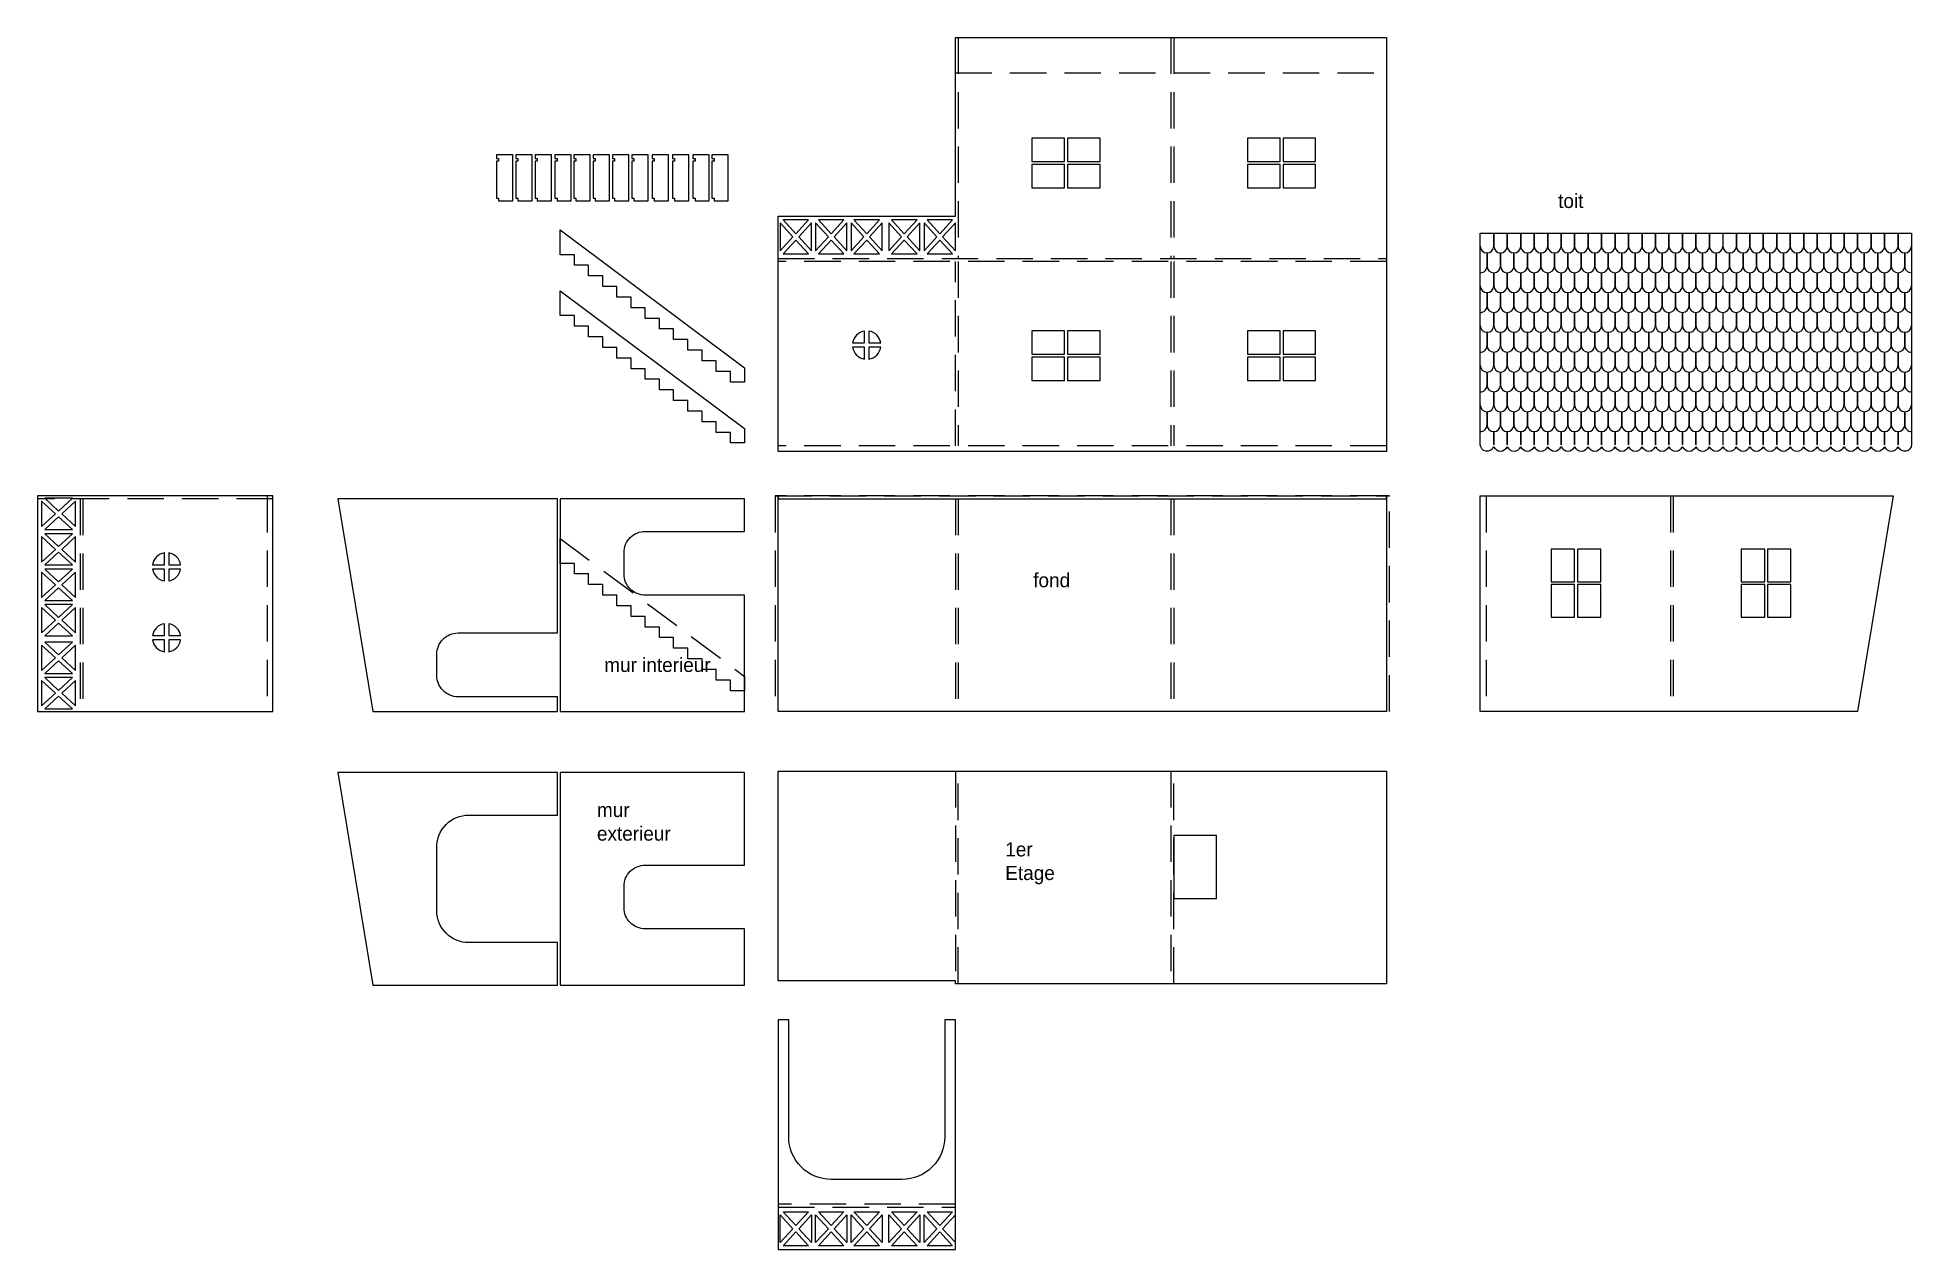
# Model space of a CAD drawing. Extents: x -1469 to 1174, y -671 to 1039.
import ezdxf

# ---------------------------------------------------------------- set-up
doc = ezdxf.new("R2010")
doc.units = 0
doc.header["$LTSCALE"] = 2.020202
doc.linetypes.add('STRICHLINIEX2', pattern=[38.1, 25.4, -12.7])
for name, color, linetype in [('AIDE_DVP', 10, 'STRICHLINIEX2'), ('CONTOUR_IN', 5, 'CONTINUOUS'), ('CONTOUR_OUT', 102, 'CONTINUOUS'), ('ESCALIER', 140, 'CONTINUOUS'), ('TEXT', 7, 'CONTINUOUS'), ('TUILE', 231, 'CONTINUOUS'), ('VIEWPORT', 7, 'CONTINUOUS')]:
    doc.layers.add(name, color=color, linetype=linetype)

msp = doc.modelspace()

# ---------------------------------------------------------------- texts
at = {"layer": 'TEXT', "char_height": 20, "attachment_point": 1}
for s, insert, width in [('toit', (675.526415, 817.979511), 125.034802), ('fond', (-64.637943, 282.883855), 114.817741), ('mur interieur', (-669.573677, 163.358684), 146), ('mur exterieur', (-679.797661, -41.282714), 146)]:
    msp.add_mtext(s, dxfattribs=dict(at, insert=insert, width=width))
at = {"layer": 'VIEWPORT', "insert": (-104.027579, -96.857304), "char_height": 20, "width": 101.22727, "attachment_point": 1}
msp.add_mtext('1er Etage', dxfattribs=at)

# ---------------------------------------------------------------- linework, layer by layer
at = {"layer": 'AIDE_DVP'}
for p, q in [((-170.411468, 1038.557747), (-170.411468, 726.557747)), ((129.588532, 1038.557747), (129.588532, 726.557747)), ((133.588532, 1038.557747), (133.588532, 726.557747)), ((-174.411468, 988.557747), (433.588532, 988.557747)), ((-424.411468, 726.557747), (433.588532, 726.557747)), ((433.588532, 722.557747), (-424.411468, 722.557747)), ((-174.411468, 462.557747), (-174.411468, 722.557747)), ((-170.411468, 722.557747), (-170.411468, 462.557747)), ((129.588532, 722.557747), (129.588532, 462.557747)), ((133.588532, 722.557747), (133.588532, 462.557747)), ((433.588532, 462.557747), (-424.411468, 462.557747)), ((-1136.680926, 387.643419), (-1468.680926, 387.643419)), ((-1408.680926, 387.643419), (-1408.680926, 87.643419)), ((-1404.680926, 387.643419), (-1404.680926, 87.643419)), ((-1144.680926, 391.643419), (-1144.680926, 87.643419)), ((-1136.680926, 87.643419), (-1136.680926, 391.643419)), ((-428.411468, 391.643419), (-428.411468, 87.643419)), ((-428.411468, 391.643419), (437.588532, 391.643419)), ((-424.411468, 391.643419), (-428.411468, 391.643419)), ((-424.411468, 387.643419), (-424.411468, 391.643419)), ((-174.411468, 387.643419), (-174.411468, 87.643419)), ((-170.411468, 387.643419), (-170.411468, 87.643419)), ((129.588532, 387.643419), (129.588532, 87.643419)), ((133.588532, 387.643419), (133.588532, 87.643419)), ((437.588532, 391.643419), (433.588532, 391.643419)), ((433.588532, 391.643419), (433.588532, 387.643419)), ((437.588532, 87.643419), (437.588532, 391.643419)), ((565.829888, 87.643419), (565.829888, 391.643419)), ((573.829888, 391.643419), (573.829888, 87.643419)), ((833.829888, 391.643419), (833.829888, 87.643419)), ((837.829888, 391.643419), (837.829888, 87.643419)), ((-174.411468, 3.59789), (-174.411468, -296.40211)), ((-170.411468, -296.40211), (-170.411468, 3.59789)), ((129.588532, 3.59789), (129.588532, -296.40211)), ((133.588532, -296.40211), (133.588532, 3.59789)), ((-174.411468, -607.471148), (-424.411468, -607.471148)), ((-424.411468, -611.471148), (-174.411468, -611.471148))]:
    msp.add_line(p, q, dxfattribs=at)
for points in [[(-424.411468, 391.643419), (-424.411468, 387.643419), (433.588532, 387.643419), (433.588532, 391.643419), (-424.411468, 391.643419)], [(-471.649469, 116.930482), (-491.649469, 116.930482), (-491.649469, 131.900255), (-511.649469, 131.900255), (-511.649469, 146.870028), (-531.649469, 146.870028), (-531.649469, 161.839801), (-551.649469, 161.839801), (-551.649469, 176.809574), (-571.649469, 176.809574), (-571.649469, 191.779346), (-591.649469, 191.779346), (-591.649469, 206.749119), (-611.649469, 206.749119), (-611.649469, 221.718892), (-631.649469, 221.718892), (-631.649469, 236.688665), (-651.649469, 236.688665), (-651.649469, 251.658438), (-671.649469, 251.658438), (-671.649469, 266.628211), (-691.649469, 266.628211), (-691.649469, 281.597984), (-711.649469, 281.597984), (-711.649469, 296.567757), (-731.649469, 296.567757), (-731.649469, 331.748944), (-471.649469, 137.141896), (-471.649469, 116.930482)]]:
    msp.add_lwpolyline(points, dxfattribs=at)
at = {"layer": 'CONTOUR_IN'}
for points in [[(-66.411468, 863.557747), (-20.411468, 863.557747), (-20.411468, 896.557747), (-66.411468, 896.557747), (-66.411468, 863.557747)], [(-16.411468, 863.557747), (29.588532, 863.557747), (29.588532, 896.557747), (-16.411468, 896.557747), (-16.411468, 863.557747)], [(237.588532, 863.557747), (283.588532, 863.557747), (283.588532, 896.557747), (237.588532, 896.557747), (237.588532, 863.557747)], [(287.588532, 863.557747), (333.588532, 863.557747), (333.588532, 896.557747), (287.588532, 896.557747), (287.588532, 863.557747)], [(-66.411468, 826.557747), (-20.411468, 826.557747), (-20.411468, 859.557747), (-66.411468, 859.557747), (-66.411468, 826.557747)], [(-16.411468, 826.557747), (29.588532, 826.557747), (29.588532, 859.557747), (-16.411468, 859.557747), (-16.411468, 826.557747)], [(237.588532, 826.557747), (283.588532, 826.557747), (283.588532, 859.557747), (237.588532, 859.557747), (237.588532, 826.557747)], [(287.588532, 826.557747), (333.588532, 826.557747), (333.588532, 859.557747), (287.588532, 859.557747), (287.588532, 826.557747)], [(-421.411468, 776.80259), (-421.411468, 737.681947), (-403.481173, 757.242268), (-421.411468, 776.80259)], [(-381.481173, 781.242268), (-417.341763, 781.242268), (-399.411468, 761.681947), (-381.481173, 781.242268)], [(-377.411468, 737.681947), (-377.411468, 776.80259), (-395.341763, 757.242268), (-377.411468, 737.681947)], [(-371.411468, 776.80259), (-371.411468, 737.681947), (-353.481173, 757.242268), (-371.411468, 776.80259)], [(-331.481173, 781.242268), (-367.341763, 781.242268), (-349.411468, 761.681947), (-331.481173, 781.242268)], [(-327.411468, 737.681947), (-327.411468, 776.80259), (-345.341763, 757.242268), (-327.411468, 737.681947)], [(-321.411468, 776.80259), (-321.411468, 737.681947), (-303.481173, 757.242268), (-321.411468, 776.80259)], [(-281.481173, 781.242268), (-317.341763, 781.242268), (-299.411468, 761.681947), (-281.481173, 781.242268)], [(-277.411468, 737.681947), (-277.411468, 776.80259), (-295.341763, 757.242268), (-277.411468, 737.681947)], [(-268.411468, 776.80259), (-268.411468, 737.681947), (-250.481173, 757.242268), (-268.411468, 776.80259)], [(-228.481173, 781.242268), (-264.341763, 781.242268), (-246.411468, 761.681947), (-228.481173, 781.242268)], [(-224.411468, 737.681947), (-224.411468, 776.80259), (-242.341763, 757.242268), (-224.411468, 737.681947)], [(-218.411468, 776.80259), (-218.411468, 737.681947), (-200.481173, 757.242268), (-218.411468, 776.80259)], [(-178.481173, 781.242268), (-214.341763, 781.242268), (-196.411468, 761.681947), (-178.481173, 781.242268)], [(-174.411468, 737.681947), (-174.411468, 776.80259), (-192.341763, 757.242268), (-174.411468, 737.681947)], [(-417.341763, 733.242268), (-381.481173, 733.242268), (-399.411468, 752.80259), (-417.341763, 733.242268)], [(-367.341763, 733.242268), (-331.481173, 733.242268), (-349.411468, 752.80259), (-367.341763, 733.242268)], [(-317.341763, 733.242268), (-281.481173, 733.242268), (-299.411468, 752.80259), (-317.341763, 733.242268)], [(-264.341763, 733.242268), (-228.481173, 733.242268), (-246.411468, 752.80259), (-264.341763, 733.242268)], [(-214.341763, 733.242268), (-178.481173, 733.242268), (-196.411468, 752.80259), (-214.341763, 733.242268)], [(-66.411468, 591.557747), (-20.411468, 591.557747), (-20.411468, 624.557747), (-66.411468, 624.557747), (-66.411468, 591.557747)], [(-16.411468, 591.557747), (29.588532, 591.557747), (29.588532, 624.557747), (-16.411468, 624.557747), (-16.411468, 591.557747)], [(237.588532, 591.557747), (283.588532, 591.557747), (283.588532, 624.557747), (237.588532, 624.557747), (237.588532, 591.557747)], [(287.588532, 591.557747), (333.588532, 591.557747), (333.588532, 624.557747), (287.588532, 624.557747), (287.588532, 591.557747)], [(-66.411468, 554.557747), (-20.411468, 554.557747), (-20.411468, 587.557747), (-66.411468, 587.557747), (-66.411468, 554.557747)], [(-16.411468, 554.557747), (29.588532, 554.557747), (29.588532, 587.557747), (-16.411468, 587.557747), (-16.411468, 554.557747)], [(237.588532, 554.557747), (283.588532, 554.557747), (283.588532, 587.557747), (237.588532, 587.557747), (237.588532, 554.557747)], [(287.588532, 554.557747), (333.588532, 554.557747), (333.588532, 587.557747), (287.588532, 587.557747), (287.588532, 554.557747)], [(-1462.928539, 384.295222), (-1462.928539, 348.434632), (-1443.368218, 366.364927), (-1462.928539, 384.295222)], [(-1419.368218, 388.364927), (-1458.488861, 388.364927), (-1438.928539, 370.434632), (-1419.368218, 388.364927)], [(-1414.928539, 348.434632), (-1414.928539, 384.295222), (-1434.488861, 366.364927), (-1414.928539, 348.434632)], [(-1458.488861, 344.364927), (-1419.368218, 344.364927), (-1438.928539, 362.295222), (-1458.488861, 344.364927)], [(-1462.928539, 334.295222), (-1462.928539, 298.434632), (-1443.368218, 316.364927), (-1462.928539, 334.295222)], [(-1419.368218, 338.364927), (-1458.488861, 338.364927), (-1438.928539, 320.434632), (-1419.368218, 338.364927)], [(-1414.928539, 298.434632), (-1414.928539, 334.295222), (-1434.488861, 316.364927), (-1414.928539, 298.434632)], [(-1458.488861, 294.364927), (-1419.368218, 294.364927), (-1438.928539, 312.295222), (-1458.488861, 294.364927)], [(665.829888, 316.643419), (665.829888, 270.643419), (698.829888, 270.643419), (698.829888, 316.643419), (665.829888, 316.643419)], [(702.829888, 316.643419), (702.829888, 270.643419), (735.829888, 270.643419), (735.829888, 316.643419), (702.829888, 316.643419)], [(933.829888, 316.643419), (933.829888, 270.643419), (966.829888, 270.643419), (966.829888, 316.643419), (933.829888, 316.643419)], [(970.829888, 316.643419), (970.829888, 270.643419), (1003.829888, 270.643419), (1003.829888, 316.643419), (970.829888, 316.643419)], [(-1462.928539, 284.295222), (-1462.928539, 248.434632), (-1443.368218, 266.364927), (-1462.928539, 284.295222)], [(-1419.368218, 288.364927), (-1458.488861, 288.364927), (-1438.928539, 270.434632), (-1419.368218, 288.364927)], [(-1414.928539, 248.434632), (-1414.928539, 284.295222), (-1434.488861, 266.364927), (-1414.928539, 248.434632)], [(665.829888, 266.643419), (665.829888, 220.643419), (698.829888, 220.643419), (698.829888, 266.643419), (665.829888, 266.643419)], [(702.829888, 266.643419), (702.829888, 220.643419), (735.829888, 220.643419), (735.829888, 266.643419), (702.829888, 266.643419)], [(933.829888, 266.643419), (933.829888, 220.643419), (966.829888, 220.643419), (966.829888, 266.643419), (933.829888, 266.643419)], [(970.829888, 266.643419), (970.829888, 220.643419), (1003.829888, 220.643419), (1003.829888, 266.643419), (970.829888, 266.643419)], [(-1458.488861, 244.364927), (-1419.368218, 244.364927), (-1438.928539, 262.295222), (-1458.488861, 244.364927)], [(-1419.368218, 238.364927), (-1458.488861, 238.364927), (-1438.928539, 220.434632), (-1419.368218, 238.364927)], [(-1462.928539, 234.295222), (-1462.928539, 198.434632), (-1443.368218, 216.364927), (-1462.928539, 234.295222)], [(-1458.488861, 194.364927), (-1419.368218, 194.364927), (-1438.928539, 212.295222), (-1458.488861, 194.364927)], [(-1414.928539, 198.434632), (-1414.928539, 234.295222), (-1434.488861, 216.364927), (-1414.928539, 198.434632)], [(-1419.368218, 185.364927), (-1458.488861, 185.364927), (-1438.928539, 167.434632), (-1419.368218, 185.364927)], [(-1462.928539, 181.295222), (-1462.928539, 145.434632), (-1443.368218, 163.364927), (-1462.928539, 181.295222)], [(-1458.488861, 141.364927), (-1419.368218, 141.364927), (-1438.928539, 159.295222), (-1458.488861, 141.364927)], [(-1414.928539, 145.434632), (-1414.928539, 181.295222), (-1434.488861, 163.364927), (-1414.928539, 145.434632)], [(-1419.368218, 135.364927), (-1458.488861, 135.364927), (-1438.928539, 117.434632), (-1419.368218, 135.364927)], [(-1462.928539, 131.295222), (-1462.928539, 95.434632), (-1443.368218, 113.364927), (-1462.928539, 131.295222)], [(-1458.488861, 91.364927), (-1419.368218, 91.364927), (-1438.928539, 109.295222), (-1458.488861, 91.364927)], [(-1414.928539, 95.434632), (-1414.928539, 131.295222), (-1434.488861, 113.364927), (-1414.928539, 95.434632)], [(133.588532, -87.40211), (133.588532, -176.40211), (193.588532, -176.40211), (193.588532, -87.40211), (133.588532, -87.40211)], [(-421.411468, -661.71599), (-421.411468, -622.595347), (-403.481173, -642.155669), (-421.411468, -661.71599)], [(-417.341763, -618.155669), (-381.481173, -618.155669), (-399.411468, -637.71599), (-417.341763, -618.155669)], [(-377.411468, -622.595347), (-377.411468, -661.71599), (-395.341763, -642.155669), (-377.411468, -622.595347)], [(-371.411468, -661.71599), (-371.411468, -622.595347), (-353.481173, -642.155669), (-371.411468, -661.71599)], [(-367.341763, -618.155669), (-331.481173, -618.155669), (-349.411468, -637.71599), (-367.341763, -618.155669)], [(-327.411468, -622.595347), (-327.411468, -661.71599), (-345.341763, -642.155669), (-327.411468, -622.595347)], [(-321.411468, -661.71599), (-321.411468, -622.595347), (-303.481173, -642.155669), (-321.411468, -661.71599)], [(-317.341763, -618.155669), (-281.481173, -618.155669), (-299.411468, -637.71599), (-317.341763, -618.155669)], [(-277.411468, -622.595347), (-277.411468, -661.71599), (-295.341763, -642.155669), (-277.411468, -622.595347)], [(-268.411468, -661.71599), (-268.411468, -622.595347), (-250.481173, -642.155669), (-268.411468, -661.71599)], [(-264.341763, -618.155669), (-228.481173, -618.155669), (-246.411468, -637.71599), (-264.341763, -618.155669)], [(-224.411468, -622.595347), (-224.411468, -661.71599), (-242.341763, -642.155669), (-224.411468, -622.595347)], [(-218.411468, -661.71599), (-218.411468, -622.595347), (-200.481173, -642.155669), (-218.411468, -661.71599)], [(-214.341763, -618.155669), (-178.481173, -618.155669), (-196.411468, -637.71599), (-214.341763, -618.155669)], [(-174.411468, -661.71599), (-174.411468, -622.595347), (-192.341763, -642.155669), (-174.411468, -661.71599)], [(-381.481173, -666.155669), (-417.341763, -666.155669), (-399.411468, -646.595347), (-381.481173, -666.155669)], [(-331.481173, -666.155669), (-367.341763, -666.155669), (-349.411468, -646.595347), (-331.481173, -666.155669)], [(-281.481173, -666.155669), (-317.341763, -666.155669), (-299.411468, -646.595347), (-281.481173, -666.155669)], [(-228.481173, -666.155669), (-264.341763, -666.155669), (-246.411468, -646.595347), (-228.481173, -666.155669)], [(-178.481173, -666.155669), (-214.341763, -666.155669), (-196.411468, -646.595347), (-178.481173, -666.155669)]]:
    msp.add_lwpolyline(points, dxfattribs=at)
for points in [[(-302.448081, 624.374933, 0.328523), (-319.221801, 607.601214), (-302.448081, 607.601214)], [(-279.674361, 607.601214, 0.328523), (-296.448081, 624.374933), (-296.448081, 607.601214)], [(-302.448081, 601.601214), (-319.221801, 601.601214, 0.328523), (-302.448081, 584.827494)], [(-296.448081, 601.601214), (-296.448081, 584.827494, 0.328523), (-279.674361, 601.601214)], [(-1289.680926, 311.417138, 0.328523), (-1306.454645, 294.643419), (-1289.680926, 294.643419)], [(-1266.907206, 294.643419, 0.328523), (-1283.680926, 311.417138), (-1283.680926, 294.643419)], [(-1289.680926, 288.643419), (-1306.454645, 288.643419, 0.328523), (-1289.680926, 271.869699)], [(-1283.680926, 288.643419), (-1283.680926, 271.869699, 0.328523), (-1266.907206, 288.643419)], [(-1289.680926, 211.417138, 0.328523), (-1306.454645, 194.643419), (-1289.680926, 194.643419)], [(-1266.907206, 194.643419, 0.328523), (-1283.680926, 211.417138), (-1283.680926, 194.643419)], [(-1289.680926, 188.643419), (-1306.454645, 188.643419, 0.328523), (-1289.680926, 171.869699)], [(-1283.680926, 188.643419), (-1283.680926, 171.869699, 0.328523), (-1266.907206, 188.643419)]]:
    msp.add_lwpolyline(points, format="xyb", close=True, dxfattribs=at)
at = {"layer": 'CONTOUR_OUT'}
for points in [[(-174.411468, 1038.557747), (433.588532, 1038.557747), (433.588532, 454.557747), (-424.411468, 454.557747), (-424.411468, 786.557747), (-174.411468, 786.557747), (-174.411468, 1038.557747)], [(-424.411468, 387.643419), (433.588532, 387.643419), (433.588532, 87.643419), (-424.411468, 87.643419), (-424.411468, 387.643419)], [(565.829888, 391.643419), (1147.829888, 391.643419), (1097.829888, 87.643419), (565.829888, 87.643419), (565.829888, 391.643419)], [(-424.411468, 3.59789), (433.588532, 3.59789), (433.588532, -296.40211), (-174.411468, -296.40211), (-174.411468, -292.40211), (-424.411468, -292.40211), (-424.411468, -292.40211), (-424.411468, 3.59789)]]:
    msp.add_lwpolyline(points, dxfattribs=at)
for points in [[(888.092024, 460.390866, -0.665268), (870.567752, 460.390866, 0.665268), (869.092024, 460.390866, -0.665268), (851.567752, 460.390866, 0.665268), (850.092024, 460.390866, -0.665268), (832.567752, 460.390866, 0.665268), (831.092024, 460.390866, -0.665268), (813.567752, 460.390866, 0.665268), (812.092024, 460.390866, -0.665268), (794.567752, 460.390866, 0.665268), (793.092024, 460.390866, -0.665268), (775.567752, 460.390866, 0.665268), (774.092024, 460.390866, -0.665268), (756.567752, 460.390866, 0.665268), (755.092024, 460.390866, -0.665268), (737.567752, 460.390866, 0.665268), (736.092024, 460.390866, -0.665268), (718.567752, 460.390866, 0.665268), (717.092024, 460.390866, -0.665268), (699.567752, 460.390866, 0.665268), (698.092024, 460.390866, -0.665268), (680.567752, 460.390866, 0.665268), (679.092024, 460.390866, -0.665268), (661.567752, 460.390866, 0.665268), (660.092024, 460.390866, -0.665268), (642.567752, 460.390866, 0.665268), (641.092024, 460.390866, -0.665268), (623.567752, 460.390866, 0.665268), (622.092024, 460.390866, -0.665268), (604.567752, 460.390866, 0.665268), (603.092024, 460.390866, -0.665268), (585.567752, 460.390866, 0.665268), (584.092024, 460.390866, -0.818994), (565.829888, 464.061693), (565.829888, 762.557747), (1173.829888, 762.557747), (1173.829888, 464.061693, -0.818994), (1155.567752, 460.390866, 0.665268), (1154.092024, 460.390866, -0.665268), (1136.567752, 460.390866, 0.665268), (1135.092024, 460.390866, -0.665268), (1117.567752, 460.390866, 0.665268), (1116.092024, 460.390866, -0.665268), (1098.567752, 460.390866, 0.665268), (1097.092024, 460.390866, -0.665268), (1079.567752, 460.390866, 0.665268), (1078.092024, 460.390866, -0.665268), (1060.567752, 460.390866, 0.665268), (1059.092024, 460.390866, -0.665268), (1041.567752, 460.390866, 0.665268), (1040.092024, 460.390866, -0.665268), (1022.567752, 460.390866, 0.665268), (1021.092024, 460.390866, -0.665268), (1003.567752, 460.390866, 0.665268), (1002.092024, 460.390866, -0.665268), (984.567752, 460.390866, 0.665268), (983.092024, 460.390866, -0.665268), (965.567752, 460.390866, 0.665268), (964.092024, 460.390866, -0.665268), (946.567752, 460.390866, 0.665268), (945.092024, 460.390866, -0.665268), (927.567752, 460.390866, 0.665268), (926.092024, 460.390866, -0.665268), (908.567752, 460.390866, 0.665268), (907.092024, 460.390866, -0.665268), (889.567752, 460.390866, 0.665268)], [(-875.649469, 198.386109), (-735.649469, 198.386109), (-735.649469, 387.643419), (-1044.991574, 387.643419), (-995.649469, 87.643419), (-735.649469, 87.643419), (-735.649469, 108.386109), (-875.649469, 108.386109, -0.414214), (-905.649469, 138.386109), (-905.649469, 168.386109, -0.414214)], [(-641.649469, 281.713788), (-641.649469, 311.713788, -0.414214), (-611.649469, 341.713788), (-471.649469, 341.713788), (-471.649469, 387.643419), (-731.649469, 387.643419), (-731.649469, 87.643419), (-471.649469, 87.643419), (-471.649469, 251.713788), (-611.649469, 251.713788, -0.414214)], [(-905.649469, -103.51932, -0.414214), (-860.649469, -58.51932), (-735.649469, -58.51932), (-735.649469, 1.48068), (-1044.991574, 1.48068), (-995.649469, -298.51932), (-735.649469, -298.51932), (-735.649469, -238.51932), (-860.649469, -238.51932, -0.414214), (-905.649469, -193.51932)], [(-611.649469, -129.088657), (-471.649469, -129.088657), (-471.649469, 1.48068), (-731.649469, 1.48068), (-731.649469, -298.51932), (-471.649469, -298.51932), (-471.649469, -219.088657), (-611.649469, -219.088657, -0.414214), (-641.649469, -189.088657), (-641.649469, -159.088657, -0.414214)], [(-409.411468, -512.471148), (-409.411468, -347.471148), (-424.411468, -347.471148), (-424.411468, -671.471148), (-174.411468, -671.471148), (-174.411468, -347.471148), (-189.411468, -347.471148), (-189.411468, -512.471148, -0.414214), (-249.411468, -572.471148), (-349.411468, -572.471148, -0.414214)]]:
    msp.add_lwpolyline(points, format="xyb", close=True, dxfattribs=at)
msp.add_lwpolyline([(-1136.680926, 87.643419), (-1136.680926, 391.643419), (-1468.680926, 391.643419), (-1468.680926, 87.643419)], close=True, dxfattribs=at)
at = {"layer": 'ESCALIER'}
for p, q in [((-818.43104, 868.017277), (-818.43104, 864.017277)), ((-791.194956, 868.017277), (-791.194956, 864.017277)), ((-763.958872, 868.017277), (-763.958872, 864.017277)), ((-735.966226, 868.017277), (-735.966226, 864.017277)), ((-709.486703, 868.017277), (-709.486703, 864.017277)), ((-682.250619, 868.017277), (-682.250619, 864.017277)), ((-655.014535, 868.017277), (-655.014535, 864.017277)), ((-627.778451, 868.017277), (-627.778451, 864.017277)), ((-599.029251, 868.017277), (-599.029251, 864.017277)), ((-570.280051, 868.017277), (-570.280051, 864.017277)), ((-541.530851, 868.017277), (-541.530851, 864.017277)), ((-514.649469, 868.017277), (-514.649469, 864.017277))]:
    msp.add_line(p, q, dxfattribs=at)
for points in [[(-821.43104, 812.017277), (-818.43104, 812.017277), (-818.43104, 808.017277), (-798.43104, 808.017277), (-798.43104, 873.017277), (-818.43104, 873.017277), (-821.43104, 873.017277), (-821.43104, 868.017277), (-818.43104, 868.017277), (-818.43104, 864.017277), (-821.43104, 864.017277)], [(-794.194956, 812.017277), (-791.194956, 812.017277), (-791.194956, 808.017277), (-771.194956, 808.017277), (-771.194956, 873.017277), (-791.194956, 873.017277), (-794.194956, 873.017277), (-794.194956, 868.017277), (-791.194956, 868.017277), (-791.194956, 864.017277), (-794.194956, 864.017277)], [(-766.958872, 812.017277), (-763.958872, 812.017277), (-763.958872, 808.017277), (-743.958872, 808.017277), (-743.958872, 873.017277), (-763.958872, 873.017277), (-766.958872, 873.017277), (-766.958872, 868.017277), (-763.958872, 868.017277), (-763.958872, 864.017277), (-766.958872, 864.017277)], [(-738.966226, 812.017277), (-735.966226, 812.017277), (-735.966226, 808.017277), (-715.966226, 808.017277), (-715.966226, 873.017277), (-735.966226, 873.017277), (-738.966226, 873.017277), (-738.966226, 868.017277), (-735.966226, 868.017277), (-735.966226, 864.017277), (-738.966226, 864.017277)], [(-712.486703, 812.017277), (-709.486703, 812.017277), (-709.486703, 808.017277), (-689.486703, 808.017277), (-689.486703, 873.017277), (-709.486703, 873.017277), (-712.486703, 873.017277), (-712.486703, 868.017277), (-709.486703, 868.017277), (-709.486703, 864.017277), (-712.486703, 864.017277)], [(-685.250619, 812.017277), (-682.250619, 812.017277), (-682.250619, 808.017277), (-662.250619, 808.017277), (-662.250619, 873.017277), (-682.250619, 873.017277), (-685.250619, 873.017277), (-685.250619, 868.017277), (-682.250619, 868.017277), (-682.250619, 864.017277), (-685.250619, 864.017277)], [(-658.014535, 812.017277), (-655.014535, 812.017277), (-655.014535, 808.017277), (-635.014535, 808.017277), (-635.014535, 873.017277), (-655.014535, 873.017277), (-658.014535, 873.017277), (-658.014535, 868.017277), (-655.014535, 868.017277), (-655.014535, 864.017277), (-658.014535, 864.017277)], [(-630.778451, 812.017277), (-627.778451, 812.017277), (-627.778451, 808.017277), (-607.778451, 808.017277), (-607.778451, 873.017277), (-627.778451, 873.017277), (-630.778451, 873.017277), (-630.778451, 868.017277), (-627.778451, 868.017277), (-627.778451, 864.017277), (-630.778451, 864.017277)], [(-602.029251, 812.017277), (-599.029251, 812.017277), (-599.029251, 808.017277), (-579.029251, 808.017277), (-579.029251, 873.017277), (-599.029251, 873.017277), (-602.029251, 873.017277), (-602.029251, 868.017277), (-599.029251, 868.017277), (-599.029251, 864.017277), (-602.029251, 864.017277)], [(-573.280051, 812.017277), (-570.280051, 812.017277), (-570.280051, 808.017277), (-550.280051, 808.017277), (-550.280051, 873.017277), (-570.280051, 873.017277), (-573.280051, 873.017277), (-573.280051, 868.017277), (-570.280051, 868.017277), (-570.280051, 864.017277), (-573.280051, 864.017277)], [(-544.530851, 812.017277), (-541.530851, 812.017277), (-541.530851, 808.017277), (-521.530851, 808.017277), (-521.530851, 873.017277), (-541.530851, 873.017277), (-544.530851, 873.017277), (-544.530851, 868.017277), (-541.530851, 868.017277), (-541.530851, 864.017277), (-544.530851, 864.017277)], [(-517.649469, 812.017277), (-514.649469, 812.017277), (-514.649469, 808.017277), (-494.649469, 808.017277), (-494.649469, 873.017277), (-514.649469, 873.017277), (-517.649469, 873.017277), (-517.649469, 868.017277), (-514.649469, 868.017277), (-514.649469, 864.017277), (-517.649469, 864.017277)]]:
    msp.add_lwpolyline(points, close=True, dxfattribs=at)
for points in [[(-471.649469, 552.433683), (-491.649469, 552.433683), (-491.649469, 567.403456), (-511.649469, 567.403456), (-511.649469, 582.373228), (-531.649469, 582.373228), (-531.649469, 597.343001), (-551.649469, 597.343001), (-551.649469, 612.312774), (-571.649469, 612.312774), (-571.649469, 627.282547), (-591.649469, 627.282547), (-591.649469, 642.25232), (-611.649469, 642.25232), (-611.649469, 657.222093), (-631.649469, 657.222093), (-631.649469, 672.191866), (-651.649469, 672.191866), (-651.649469, 687.161639), (-671.649469, 687.161639), (-671.649469, 702.131412), (-691.649469, 702.131412), (-691.649469, 717.101185), (-711.649469, 717.101185), (-711.649469, 732.070957), (-731.649469, 732.070957), (-731.649469, 767.252144), (-471.649469, 572.645097), (-471.649469, 552.433683)], [(-471.649469, 466.447896), (-491.649469, 466.447896), (-491.649469, 481.417669), (-511.649469, 481.417669), (-511.649469, 496.387442), (-531.649469, 496.387442), (-531.649469, 511.357215), (-551.649469, 511.357215), (-551.649469, 526.326988), (-571.649469, 526.326988), (-571.649469, 541.296761), (-591.649469, 541.296761), (-591.649469, 556.266534), (-611.649469, 556.266534), (-611.649469, 571.236307), (-631.649469, 571.236307), (-631.649469, 586.20608), (-651.649469, 586.20608), (-651.649469, 601.175853), (-671.649469, 601.175853), (-671.649469, 616.145625), (-691.649469, 616.145625), (-691.649469, 631.115398), (-711.649469, 631.115398), (-711.649469, 646.085171), (-731.649469, 646.085171), (-731.649469, 681.266358), (-471.649469, 486.659311), (-471.649469, 466.447896)]]:
    msp.add_lwpolyline(points, dxfattribs=at)
at = {"layer": 'TUILE'}
for p, q in [((565.829888, 744.057747), (565.829888, 762.557747)), ((584.829888, 744.057747), (584.829888, 762.557747)), ((584.829888, 762.557747), (584.829888, 744.057747)), ((603.829888, 762.557747), (603.829888, 744.057747)), ((603.829888, 744.057747), (603.829888, 762.557747)), ((622.829888, 744.057747), (622.829888, 762.557747)), ((622.829888, 762.557747), (622.829888, 744.057747)), ((641.829888, 744.057747), (641.829888, 762.557747)), ((641.829888, 762.557747), (641.829888, 744.057747)), ((660.829888, 762.557747), (660.829888, 744.057747)), ((660.829888, 744.057747), (660.829888, 762.557747)), ((679.829888, 744.057747), (679.829888, 762.557747)), ((679.829888, 762.557747), (679.829888, 744.057747)), ((698.829888, 744.057747), (698.829888, 762.557747)), ((698.829888, 762.557747), (698.829888, 744.057747)), ((717.829888, 744.057747), (717.829888, 762.557747)), ((717.829888, 762.557747), (717.829888, 744.057747)), ((736.829888, 762.557747), (736.829888, 744.057747)), ((736.829888, 744.057747), (736.829888, 762.557747)), ((755.829888, 744.057747), (755.829888, 762.557747)), ((755.829888, 762.557747), (755.829888, 744.057747)), ((774.829888, 744.057747), (774.829888, 762.557747)), ((774.829888, 762.557747), (774.829888, 744.057747)), ((793.829888, 762.557747), (793.829888, 744.057747)), ((793.829888, 744.057747), (793.829888, 762.557747)), ((812.829888, 744.057747), (812.829888, 762.557747)), ((812.829888, 762.557747), (812.829888, 744.057747)), ((831.829888, 744.057747), (831.829888, 762.557747)), ((831.829888, 762.557747), (831.829888, 744.057747)), ((850.829888, 744.057747), (850.829888, 762.557747)), ((850.829888, 762.557747), (850.829888, 744.057747)), ((869.829888, 762.557747), (869.829888, 744.057747)), ((869.829888, 744.057747), (869.829888, 762.557747)), ((888.829888, 744.057747), (888.829888, 762.557747)), ((888.829888, 762.557747), (888.829888, 744.057747)), ((907.829888, 762.557747), (907.829888, 744.057747)), ((926.829888, 744.057747), (926.829888, 762.557747)), ((926.829888, 762.557747), (926.829888, 744.057747)), ((945.829888, 762.557747), (945.829888, 744.057747)), ((945.829888, 744.057747), (945.829888, 762.557747)), ((964.829888, 762.557747), (964.829888, 744.057747)), ((964.829888, 744.057747), (964.829888, 762.557747)), ((983.829888, 762.557747), (983.829888, 744.057747)), ((983.829888, 744.057747), (983.829888, 762.557747)), ((1002.829888, 762.557747), (1002.829888, 744.057747)), ((1002.829888, 744.057747), (1002.829888, 762.557747)), ((1021.829888, 762.557747), (1021.829888, 744.057747)), ((1021.829888, 744.057747), (1021.829888, 762.557747)), ((1040.829888, 762.557747), (1040.829888, 744.057747)), ((1040.829888, 744.057747), (1040.829888, 762.557747)), ((1059.829888, 762.557747), (1059.829888, 744.057747)), ((1059.829888, 744.057747), (1059.829888, 762.557747)), ((1078.829888, 762.557747), (1078.829888, 744.057747)), ((1078.829888, 744.057747), (1078.829888, 762.557747)), ((1097.829888, 762.557747), (1097.829888, 744.057747)), ((1097.829888, 744.057747), (1097.829888, 762.557747)), ((1116.829888, 762.557747), (1116.829888, 744.057747)), ((1116.829888, 744.057747), (1116.829888, 762.557747)), ((1135.829888, 762.557747), (1135.829888, 744.057747)), ((1135.829888, 744.057747), (1135.829888, 762.557747)), ((1154.829888, 762.557747), (1154.829888, 744.057747)), ((1154.829888, 744.057747), (1154.829888, 762.557747)), ((1173.829888, 762.557747), (1173.829888, 744.057747)), ((575.243302, 734.558142), (575.416475, 734.558142)), ((575.243302, 716.058142), (575.243302, 734.558142)), ((575.243302, 734.558142), (575.416475, 734.558142)), ((575.416475, 734.558142), (575.416475, 716.058142)), ((594.243302, 734.558142), (594.243302, 716.058142)), ((594.243302, 716.058142), (594.243302, 734.558142)), ((594.243302, 734.558142), (594.416475, 734.558142)), ((613.243302, 734.558142), (613.243302, 716.058142)), ((613.243302, 716.058142), (613.243302, 734.558142)), ((613.243302, 734.558142), (613.416475, 734.558142)), ((632.243302, 734.558142), (632.243302, 716.058142)), ((632.243302, 716.058142), (632.243302, 734.558142)), ((632.243302, 734.558142), (632.416475, 734.558142)), ((651.243302, 734.558142), (651.243302, 716.058142)), ((651.243302, 716.058142), (651.243302, 734.558142)), ((651.243302, 734.558142), (651.416475, 734.558142)), ((670.243302, 734.558142), (670.243302, 716.058142)), ((670.243302, 716.058142), (670.243302, 734.558142)), ((670.243302, 734.558142), (670.416475, 734.558142)), ((689.243302, 734.558142), (689.243302, 716.058142)), ((689.243302, 716.058142), (689.243302, 734.558142)), ((689.243302, 734.558142), (689.416475, 734.558142)), ((708.243302, 734.558142), (708.243302, 716.058142)), ((708.243302, 716.058142), (708.243302, 734.558142)), ((708.243302, 734.558142), (708.416475, 734.558142)), ((727.243302, 734.558142), (727.243302, 716.058142)), ((727.243302, 716.058142), (727.243302, 734.558142)), ((727.243302, 734.558142), (727.416475, 734.558142)), ((746.243302, 734.558142), (746.243302, 716.058142)), ((746.243302, 716.058142), (746.243302, 734.558142)), ((746.243302, 734.558142), (746.416475, 734.558142)), ((765.243302, 734.558142), (765.243302, 716.058142)), ((765.243302, 716.058142), (765.243302, 734.558142)), ((765.243302, 734.558142), (765.416475, 734.558142)), ((784.243302, 734.558142), (784.243302, 716.058142)), ((784.243302, 716.058142), (784.243302, 734.558142)), ((784.243302, 734.558142), (784.416475, 734.558142)), ((803.243302, 734.558142), (803.243302, 716.058142)), ((803.243302, 716.058142), (803.243302, 734.558142)), ((803.243302, 734.558142), (803.416475, 734.558142)), ((822.243302, 734.558142), (822.243302, 716.058142)), ((822.243302, 716.058142), (822.243302, 734.558142)), ((822.243302, 734.558142), (822.416475, 734.558142)), ((841.243302, 734.558142), (841.243302, 716.058142)), ((841.243302, 716.058142), (841.243302, 734.558142)), ((841.243302, 734.558142), (841.416475, 734.558142)), ((860.243302, 734.558142), (860.243302, 716.058142)), ((860.243302, 716.058142), (860.243302, 734.558142)), ((860.243302, 734.558142), (860.416475, 734.558142)), ((879.243302, 734.558142), (879.243302, 716.058142)), ((879.243302, 716.058142), (879.243302, 734.558142)), ((879.243302, 734.558142), (879.416475, 734.558142)), ((898.243302, 734.558142), (898.243302, 716.058142)), ((898.243302, 716.058142), (898.243302, 734.558142)), ((898.243302, 734.558142), (898.416475, 734.558142)), ((917.243302, 734.558142), (917.243302, 716.058142)), ((917.243302, 716.058142), (917.243302, 734.558142)), ((917.243302, 734.558142), (917.416475, 734.558142)), ((936.243302, 734.558142), (936.243302, 716.058142)), ((936.243302, 716.058142), (936.243302, 734.558142)), ((936.243302, 734.558142), (936.416475, 734.558142)), ((955.243302, 734.558142), (955.243302, 716.058142)), ((955.243302, 716.058142), (955.243302, 734.558142)), ((955.243302, 734.558142), (955.416475, 734.558142)), ((974.243302, 734.558142), (974.243302, 716.058142)), ((974.243302, 716.058142), (974.243302, 734.558142)), ((974.243302, 734.558142), (974.416475, 734.558142)), ((993.243302, 734.558142), (993.243302, 716.058142)), ((993.243302, 716.058142), (993.243302, 734.558142)), ((993.243302, 734.558142), (993.416475, 734.558142)), ((1012.243302, 734.558142), (1012.243302, 716.058142)), ((1012.243302, 716.058142), (1012.243302, 734.558142)), ((1012.243302, 734.558142), (1012.416475, 734.558142)), ((1031.243302, 734.558142), (1031.243302, 716.058142)), ((1031.243302, 716.058142), (1031.243302, 734.558142)), ((1031.243302, 734.558142), (1031.416475, 734.558142)), ((1050.243302, 734.558142), (1050.243302, 716.058142)), ((1050.243302, 716.058142), (1050.243302, 734.558142)), ((1050.243302, 734.558142), (1050.416475, 734.558142)), ((1069.243302, 734.558142), (1069.243302, 716.058142)), ((1069.243302, 716.058142), (1069.243302, 734.558142)), ((1069.243302, 734.558142), (1069.416475, 734.558142)), ((1088.243302, 734.558142), (1088.243302, 716.058142)), ((1088.243302, 716.058142), (1088.243302, 734.558142)), ((1088.243302, 734.558142), (1088.416475, 734.558142)), ((1107.243302, 734.558142), (1107.243302, 716.058142)), ((1107.243302, 716.058142), (1107.243302, 734.558142)), ((1107.243302, 734.558142), (1107.416475, 734.558142)), ((1126.243302, 734.558142), (1126.243302, 716.058142)), ((1126.243302, 716.058142), (1126.243302, 734.558142)), ((1126.243302, 734.558142), (1126.416475, 734.558142)), ((1145.243302, 734.558142), (1145.243302, 716.058142)), ((1145.243302, 716.058142), (1145.243302, 734.558142)), ((1145.243302, 734.558142), (1145.416475, 734.558142)), ((1164.243302, 734.558142), (1164.243302, 716.058142)), ((1164.243302, 716.058142), (1164.243302, 734.558142)), ((1164.243302, 734.558142), (1164.416475, 734.558142)), ((565.829888, 688.058536), (565.829888, 706.558536)), ((584.829888, 706.558536), (584.829888, 688.058536)), ((584.829888, 688.058536), (584.829888, 706.558536)), ((603.829888, 706.558536), (603.829888, 688.058536)), ((603.829888, 688.058536), (603.829888, 706.558536)), ((622.829888, 706.558536), (622.829888, 688.058536)), ((622.829888, 688.058536), (622.829888, 706.558536)), ((641.829888, 706.558536), (641.829888, 688.058536)), ((641.829888, 688.058536), (641.829888, 706.558536)), ((660.829888, 706.558536), (660.829888, 688.058536)), ((660.829888, 688.058536), (660.829888, 706.558536)), ((679.829888, 706.558536), (679.829888, 688.058536)), ((679.829888, 688.058536), (679.829888, 706.558536)), ((698.829888, 706.558536), (698.829888, 688.058536)), ((698.829888, 688.058536), (698.829888, 706.558536)), ((717.829888, 706.558536), (717.829888, 688.058536)), ((717.829888, 688.058536), (717.829888, 706.558536)), ((736.829888, 706.558536), (736.829888, 688.058536)), ((736.829888, 688.058536), (736.829888, 706.558536)), ((755.829888, 706.558536), (755.829888, 688.058536)), ((755.829888, 688.058536), (755.829888, 706.558536)), ((774.829888, 706.558536), (774.829888, 688.058536)), ((774.829888, 688.058536), (774.829888, 706.558536)), ((793.829888, 706.558536), (793.829888, 688.058536)), ((793.829888, 688.058536), (793.829888, 706.558536)), ((812.829888, 706.558536), (812.829888, 688.058536)), ((812.829888, 688.058536), (812.829888, 706.558536)), ((831.829888, 706.558536), (831.829888, 688.058536)), ((831.829888, 688.058536), (831.829888, 706.558536)), ((850.829888, 706.558536), (850.829888, 688.058536)), ((850.829888, 688.058536), (850.829888, 706.558536)), ((869.829888, 706.558536), (869.829888, 688.058536)), ((869.829888, 688.058536), (869.829888, 706.558536)), ((888.829888, 706.558536), (888.829888, 688.058536)), ((888.829888, 688.058536), (888.829888, 706.558536)), ((907.829888, 706.558536), (907.829888, 688.058536)), ((926.829888, 706.558536), (926.829888, 688.058536)), ((926.829888, 688.058536), (926.829888, 706.558536)), ((945.829888, 706.558536), (945.829888, 688.058536)), ((945.829888, 688.058536), (945.829888, 706.558536)), ((964.829888, 706.558536), (964.829888, 688.058536)), ((964.829888, 688.058536), (964.829888, 706.558536)), ((983.829888, 706.558536), (983.829888, 688.058536)), ((983.829888, 688.058536), (983.829888, 706.558536)), ((1002.829888, 706.558536), (1002.829888, 688.058536)), ((1002.829888, 688.058536), (1002.829888, 706.558536)), ((1021.829888, 706.558536), (1021.829888, 688.058536)), ((1021.829888, 688.058536), (1021.829888, 706.558536)), ((1040.829888, 706.558536), (1040.829888, 688.058536)), ((1040.829888, 688.058536), (1040.829888, 706.558536)), ((1059.829888, 706.558536), (1059.829888, 688.058536)), ((1059.829888, 688.058536), (1059.829888, 706.558536)), ((1078.829888, 706.558536), (1078.829888, 688.058536)), ((1078.829888, 688.058536), (1078.829888, 706.558536)), ((1097.829888, 706.558536), (1097.829888, 688.058536)), ((1097.829888, 688.058536), (1097.829888, 706.558536)), ((1116.829888, 706.558536), (1116.829888, 688.058536)), ((1116.829888, 688.058536), (1116.829888, 706.558536)), ((1135.829888, 706.558536), (1135.829888, 688.058536)), ((1135.829888, 688.058536), (1135.829888, 706.558536)), ((1154.829888, 706.558536), (1154.829888, 688.058536)), ((1154.829888, 688.058536), (1154.829888, 706.558536)), ((1173.829888, 706.558536), (1173.829888, 688.058536)), ((575.243302, 660.058931), (575.243302, 678.558931)), ((575.243302, 678.558931), (575.416475, 678.558931)), ((575.243302, 678.558931), (575.416475, 678.558931)), ((575.416475, 678.558931), (575.416475, 660.058931)), ((594.243302, 678.558931), (594.243302, 660.058931)), ((594.243302, 660.058931), (594.243302, 678.558931)), ((594.243302, 678.558931), (594.416475, 678.558931)), ((613.243302, 678.558931), (613.243302, 660.058931)), ((613.243302, 660.058931), (613.243302, 678.558931)), ((613.243302, 678.558931), (613.416475, 678.558931)), ((632.243302, 678.558931), (632.243302, 660.058931)), ((632.243302, 660.058931), (632.243302, 678.558931)), ((632.243302, 678.558931), (632.416475, 678.558931)), ((651.243302, 678.558931), (651.243302, 660.058931)), ((651.243302, 660.058931), (651.243302, 678.558931)), ((651.243302, 678.558931), (651.416475, 678.558931)), ((670.243302, 660.058931), (670.243302, 678.558931)), ((670.243302, 678.558931), (670.416475, 678.558931)), ((670.243302, 678.558931), (670.243302, 660.058931)), ((689.243302, 678.558931), (689.243302, 660.058931)), ((689.243302, 660.058931), (689.243302, 678.558931)), ((689.243302, 678.558931), (689.416475, 678.558931)), ((708.243302, 678.558931), (708.243302, 660.058931)), ((708.243302, 660.058931), (708.243302, 678.558931)), ((708.243302, 678.558931), (708.416475, 678.558931)), ((727.243302, 678.558931), (727.243302, 660.058931)), ((727.243302, 660.058931), (727.243302, 678.558931)), ((727.243302, 678.558931), (727.416475, 678.558931)), ((746.243302, 678.558931), (746.243302, 660.058931)), ((746.243302, 660.058931), (746.243302, 678.558931)), ((746.243302, 678.558931), (746.416475, 678.558931)), ((765.243302, 678.558931), (765.243302, 660.058931)), ((765.243302, 660.058931), (765.243302, 678.558931)), ((765.243302, 678.558931), (765.416475, 678.558931)), ((784.243302, 678.558931), (784.243302, 660.058931)), ((784.243302, 660.058931), (784.243302, 678.558931)), ((784.243302, 678.558931), (784.416475, 678.558931)), ((803.243302, 678.558931), (803.243302, 660.058931)), ((803.243302, 660.058931), (803.243302, 678.558931)), ((803.243302, 678.558931), (803.416475, 678.558931)), ((822.243302, 678.558931), (822.243302, 660.058931)), ((822.243302, 660.058931), (822.243302, 678.558931)), ((822.243302, 678.558931), (822.416475, 678.558931)), ((841.243302, 678.558931), (841.243302, 660.058931)), ((841.243302, 660.058931), (841.243302, 678.558931)), ((841.243302, 678.558931), (841.416475, 678.558931)), ((860.243302, 660.058931), (860.243302, 678.558931)), ((860.243302, 678.558931), (860.416475, 678.558931)), ((860.243302, 678.558931), (860.243302, 660.058931)), ((879.243302, 678.558931), (879.243302, 660.058931)), ((879.243302, 660.058931), (879.243302, 678.558931)), ((879.243302, 678.558931), (879.416475, 678.558931)), ((898.243302, 678.558931), (898.243302, 660.058931)), ((898.243302, 660.058931), (898.243302, 678.558931)), ((898.243302, 678.558931), (898.416475, 678.558931)), ((917.243302, 660.058931), (917.243302, 678.558931)), ((917.243302, 678.558931), (917.416475, 678.558931)), ((917.243302, 678.558931), (917.243302, 660.058931)), ((936.243302, 678.558931), (936.243302, 660.058931)), ((936.243302, 660.058931), (936.243302, 678.558931)), ((936.243302, 678.558931), (936.416475, 678.558931)), ((955.243302, 678.558931), (955.243302, 660.058931)), ((955.243302, 660.058931), (955.243302, 678.558931)), ((955.243302, 678.558931), (955.416475, 678.558931)), ((974.243302, 678.558931), (974.243302, 660.058931)), ((974.243302, 660.058931), (974.243302, 678.558931)), ((974.243302, 678.558931), (974.416475, 678.558931)), ((993.243302, 678.558931), (993.243302, 660.058931)), ((993.243302, 660.058931), (993.243302, 678.558931)), ((993.243302, 678.558931), (993.416475, 678.558931)), ((1012.243302, 678.558931), (1012.243302, 660.058931)), ((1012.243302, 660.058931), (1012.243302, 678.558931)), ((1012.243302, 678.558931), (1012.416475, 678.558931)), ((1031.243302, 678.558931), (1031.243302, 660.058931)), ((1031.243302, 660.058931), (1031.243302, 678.558931)), ((1031.243302, 678.558931), (1031.416475, 678.558931)), ((1050.243302, 678.558931), (1050.243302, 660.058931)), ((1050.243302, 660.058931), (1050.243302, 678.558931)), ((1050.243302, 678.558931), (1050.416475, 678.558931)), ((1069.243302, 678.558931), (1069.243302, 660.058931)), ((1069.243302, 660.058931), (1069.243302, 678.558931)), ((1069.243302, 678.558931), (1069.416475, 678.558931)), ((1088.243302, 678.558931), (1088.243302, 660.058931)), ((1088.243302, 660.058931), (1088.243302, 678.558931)), ((1088.243302, 678.558931), (1088.416475, 678.558931)), ((1107.243302, 678.558931), (1107.243302, 660.058931)), ((1107.243302, 660.058931), (1107.243302, 678.558931)), ((1107.243302, 678.558931), (1107.416475, 678.558931)), ((1126.243302, 678.558931), (1126.243302, 660.058931)), ((1126.243302, 660.058931), (1126.243302, 678.558931)), ((1126.243302, 678.558931), (1126.416475, 678.558931)), ((1145.243302, 678.558931), (1145.243302, 660.058931)), ((1145.243302, 660.058931), (1145.243302, 678.558931)), ((1145.243302, 678.558931), (1145.416475, 678.558931)), ((1164.243302, 678.558931), (1164.243302, 660.058931)), ((1164.243302, 660.058931), (1164.243302, 678.558931)), ((1164.243302, 678.558931), (1164.416475, 678.558931)), ((565.829888, 632.059326), (565.829888, 650.559326)), ((584.829888, 650.559326), (584.829888, 632.059326)), ((584.829888, 632.059326), (584.829888, 650.559326)), ((603.829888, 650.559326), (603.829888, 632.059326)), ((603.829888, 632.059326), (603.829888, 650.559326)), ((622.829888, 650.559326), (622.829888, 632.059326)), ((622.829888, 632.059326), (622.829888, 650.559326)), ((641.829888, 650.559326), (641.829888, 632.059326)), ((641.829888, 632.059326), (641.829888, 650.559326)), ((660.829888, 650.559326), (660.829888, 632.059326)), ((660.829888, 632.059326), (660.829888, 650.559326)), ((679.829888, 650.559326), (679.829888, 632.059326)), ((679.829888, 632.059326), (679.829888, 650.559326)), ((698.829888, 650.559326), (698.829888, 632.059326)), ((698.829888, 632.059326), (698.829888, 650.559326)), ((717.829888, 650.559326), (717.829888, 632.059326)), ((717.829888, 632.059326), (717.829888, 650.559326)), ((736.829888, 650.559326), (736.829888, 632.059326)), ((736.829888, 632.059326), (736.829888, 650.559326)), ((755.829888, 650.559326), (755.829888, 632.059326)), ((755.829888, 632.059326), (755.829888, 650.559326)), ((774.829888, 650.559326), (774.829888, 632.059326)), ((774.829888, 632.059326), (774.829888, 650.559326)), ((793.829888, 650.559326), (793.829888, 632.059326)), ((793.829888, 632.059326), (793.829888, 650.559326)), ((812.829888, 650.559326), (812.829888, 632.059326)), ((812.829888, 632.059326), (812.829888, 650.559326)), ((831.829888, 650.559326), (831.829888, 632.059326)), ((831.829888, 632.059326), (831.829888, 650.559326)), ((850.829888, 650.559326), (850.829888, 632.059326)), ((850.829888, 632.059326), (850.829888, 650.559326)), ((869.829888, 650.559326), (869.829888, 632.059326)), ((869.829888, 632.059326), (869.829888, 650.559326)), ((888.829888, 650.559326), (888.829888, 632.059326)), ((888.829888, 632.059326), (888.829888, 650.559326)), ((907.829888, 650.559326), (907.829888, 632.059326)), ((926.829888, 650.559326), (926.829888, 632.059326)), ((926.829888, 632.059326), (926.829888, 650.559326)), ((945.829888, 650.559326), (945.829888, 632.059326)), ((945.829888, 632.059326), (945.829888, 650.559326)), ((964.829888, 650.559326), (964.829888, 632.059326)), ((964.829888, 632.059326), (964.829888, 650.559326)), ((983.829888, 650.559326), (983.829888, 632.059326)), ((983.829888, 632.059326), (983.829888, 650.559326)), ((1002.829888, 650.559326), (1002.829888, 632.059326)), ((1002.829888, 632.059326), (1002.829888, 650.559326)), ((1021.829888, 650.559326), (1021.829888, 632.059326)), ((1021.829888, 632.059326), (1021.829888, 650.559326)), ((1040.829888, 650.559326), (1040.829888, 632.059326)), ((1040.829888, 632.059326), (1040.829888, 650.559326)), ((1059.829888, 650.559326), (1059.829888, 632.059326)), ((1059.829888, 632.059326), (1059.829888, 650.559326)), ((1078.829888, 650.559326), (1078.829888, 632.059326)), ((1078.829888, 632.059326), (1078.829888, 650.559326)), ((1097.829888, 650.559326), (1097.829888, 632.059326)), ((1097.829888, 632.059326), (1097.829888, 650.559326)), ((1116.829888, 650.559326), (1116.829888, 632.059326)), ((1116.829888, 632.059326), (1116.829888, 650.559326)), ((1135.829888, 650.559326), (1135.829888, 632.059326)), ((1135.829888, 632.059326), (1135.829888, 650.559326)), ((1154.829888, 650.559326), (1154.829888, 632.059326)), ((1154.829888, 632.059326), (1154.829888, 650.559326)), ((1173.829888, 650.559326), (1173.829888, 632.059326)), ((575.243302, 604.05972), (575.243302, 622.55972)), ((575.243302, 622.55972), (575.416475, 622.55972)), ((575.243302, 622.55972), (575.416475, 622.55972)), ((575.416475, 622.55972), (575.416475, 604.05972)), ((594.243302, 622.55972), (594.243302, 604.05972)), ((594.243302, 604.05972), (594.243302, 622.55972)), ((594.243302, 622.55972), (594.416475, 622.55972)), ((613.243302, 622.55972), (613.243302, 604.05972)), ((613.243302, 604.05972), (613.243302, 622.55972)), ((613.243302, 622.55972), (613.416475, 622.55972)), ((632.243302, 622.55972), (632.243302, 604.05972)), ((632.243302, 604.05972), (632.243302, 622.55972)), ((632.243302, 622.55972), (632.416475, 622.55972)), ((651.243302, 622.55972), (651.243302, 604.05972)), ((651.243302, 604.05972), (651.243302, 622.55972)), ((651.243302, 622.55972), (651.416475, 622.55972)), ((670.243302, 604.05972), (670.243302, 622.55972)), ((670.243302, 622.55972), (670.416475, 622.55972)), ((670.243302, 622.55972), (670.243302, 604.05972)), ((689.243302, 622.55972), (689.243302, 604.05972)), ((689.243302, 604.05972), (689.243302, 622.55972)), ((689.243302, 622.55972), (689.416475, 622.55972)), ((708.243302, 622.55972), (708.243302, 604.05972)), ((708.243302, 604.05972), (708.243302, 622.55972)), ((708.243302, 622.55972), (708.416475, 622.55972)), ((727.243302, 622.55972), (727.243302, 604.05972)), ((727.243302, 604.05972), (727.243302, 622.55972)), ((727.243302, 622.55972), (727.416475, 622.55972)), ((746.243302, 622.55972), (746.243302, 604.05972)), ((746.243302, 604.05972), (746.243302, 622.55972)), ((746.243302, 622.55972), (746.416475, 622.55972)), ((765.243302, 622.55972), (765.243302, 604.05972)), ((765.243302, 604.05972), (765.243302, 622.55972)), ((765.243302, 622.55972), (765.416475, 622.55972)), ((784.243302, 622.55972), (784.243302, 604.05972)), ((784.243302, 604.05972), (784.243302, 622.55972)), ((784.243302, 622.55972), (784.416475, 622.55972)), ((803.243302, 622.55972), (803.243302, 604.05972)), ((803.243302, 604.05972), (803.243302, 622.55972)), ((803.243302, 622.55972), (803.416475, 622.55972)), ((822.243302, 622.55972), (822.243302, 604.05972)), ((822.243302, 604.05972), (822.243302, 622.55972)), ((822.243302, 622.55972), (822.416475, 622.55972)), ((841.243302, 622.55972), (841.243302, 604.05972)), ((841.243302, 604.05972), (841.243302, 622.55972)), ((841.243302, 622.55972), (841.416475, 622.55972)), ((860.243302, 604.05972), (860.243302, 622.55972)), ((860.243302, 622.55972), (860.416475, 622.55972)), ((860.243302, 622.55972), (860.243302, 604.05972)), ((879.243302, 622.55972), (879.243302, 604.05972)), ((879.243302, 604.05972), (879.243302, 622.55972)), ((879.243302, 622.55972), (879.416475, 622.55972)), ((898.243302, 622.55972), (898.243302, 604.05972)), ((898.243302, 604.05972), (898.243302, 622.55972)), ((898.243302, 622.55972), (898.416475, 622.55972)), ((917.243302, 604.05972), (917.243302, 622.55972)), ((917.243302, 622.55972), (917.416475, 622.55972)), ((917.243302, 622.55972), (917.243302, 604.05972)), ((936.243302, 622.55972), (936.243302, 604.05972)), ((936.243302, 604.05972), (936.243302, 622.55972)), ((936.243302, 622.55972), (936.416475, 622.55972)), ((955.243302, 622.55972), (955.243302, 604.05972)), ((955.243302, 604.05972), (955.243302, 622.55972)), ((955.243302, 622.55972), (955.416475, 622.55972)), ((974.243302, 622.55972), (974.243302, 604.05972)), ((974.243302, 604.05972), (974.243302, 622.55972)), ((974.243302, 622.55972), (974.416475, 622.55972)), ((993.243302, 622.55972), (993.243302, 604.05972)), ((993.243302, 604.05972), (993.243302, 622.55972)), ((993.243302, 622.55972), (993.416475, 622.55972)), ((1012.243302, 622.55972), (1012.243302, 604.05972)), ((1012.243302, 604.05972), (1012.243302, 622.55972)), ((1012.243302, 622.55972), (1012.416475, 622.55972)), ((1031.243302, 622.55972), (1031.243302, 604.05972)), ((1031.243302, 604.05972), (1031.243302, 622.55972)), ((1031.243302, 622.55972), (1031.416475, 622.55972)), ((1050.243302, 622.55972), (1050.243302, 604.05972)), ((1050.243302, 604.05972), (1050.243302, 622.55972)), ((1050.243302, 622.55972), (1050.416475, 622.55972)), ((1069.243302, 622.55972), (1069.243302, 604.05972)), ((1069.243302, 604.05972), (1069.243302, 622.55972)), ((1069.243302, 622.55972), (1069.416475, 622.55972)), ((1088.243302, 622.55972), (1088.243302, 604.05972)), ((1088.243302, 604.05972), (1088.243302, 622.55972)), ((1088.243302, 622.55972), (1088.416475, 622.55972)), ((1107.243302, 622.55972), (1107.243302, 604.05972)), ((1107.243302, 604.05972), (1107.243302, 622.55972)), ((1107.243302, 622.55972), (1107.416475, 622.55972)), ((1126.243302, 622.55972), (1126.243302, 604.05972)), ((1126.243302, 604.05972), (1126.243302, 622.55972)), ((1126.243302, 622.55972), (1126.416475, 622.55972)), ((1145.243302, 622.55972), (1145.243302, 604.05972)), ((1145.243302, 604.05972), (1145.243302, 622.55972)), ((1145.243302, 622.55972), (1145.416475, 622.55972)), ((1164.243302, 622.55972), (1164.243302, 604.05972)), ((1164.243302, 604.05972), (1164.243302, 622.55972)), ((1164.243302, 622.55972), (1164.416475, 622.55972)), ((565.829888, 576.060115), (565.829888, 594.560115)), ((584.829888, 594.560115), (584.829888, 576.060115)), ((584.829888, 576.060115), (584.829888, 594.560115)), ((603.829888, 594.560115), (603.829888, 576.060115)), ((603.829888, 576.060115), (603.829888, 594.560115)), ((622.829888, 594.560115), (622.829888, 576.060115)), ((622.829888, 576.060115), (622.829888, 594.560115)), ((641.829888, 594.560115), (641.829888, 576.060115)), ((641.829888, 576.060115), (641.829888, 594.560115)), ((660.829888, 594.560115), (660.829888, 576.060115)), ((660.829888, 576.060115), (660.829888, 594.560115)), ((679.829888, 594.560115), (679.829888, 576.060115)), ((679.829888, 576.060115), (679.829888, 594.560115)), ((698.829888, 594.560115), (698.829888, 576.060115)), ((698.829888, 576.060115), (698.829888, 594.560115)), ((717.829888, 594.560115), (717.829888, 576.060115)), ((717.829888, 576.060115), (717.829888, 594.560115)), ((736.829888, 594.560115), (736.829888, 576.060115)), ((736.829888, 576.060115), (736.829888, 594.560115)), ((755.829888, 594.560115), (755.829888, 576.060115)), ((755.829888, 576.060115), (755.829888, 594.560115)), ((774.829888, 594.560115), (774.829888, 576.060115)), ((774.829888, 576.060115), (774.829888, 594.560115)), ((793.829888, 594.560115), (793.829888, 576.060115)), ((793.829888, 576.060115), (793.829888, 594.560115)), ((812.829888, 594.560115), (812.829888, 576.060115)), ((812.829888, 576.060115), (812.829888, 594.560115)), ((831.829888, 594.560115), (831.829888, 576.060115)), ((831.829888, 576.060115), (831.829888, 594.560115)), ((850.829888, 594.560115), (850.829888, 576.060115)), ((850.829888, 576.060115), (850.829888, 594.560115)), ((869.829888, 594.560115), (869.829888, 576.060115)), ((869.829888, 576.060115), (869.829888, 594.560115)), ((888.829888, 594.560115), (888.829888, 576.060115)), ((888.829888, 576.060115), (888.829888, 594.560115)), ((907.829888, 594.560115), (907.829888, 576.060115)), ((926.829888, 594.560115), (926.829888, 576.060115)), ((926.829888, 576.060115), (926.829888, 594.560115)), ((945.829888, 594.560115), (945.829888, 576.060115)), ((945.829888, 576.060115), (945.829888, 594.560115)), ((964.829888, 594.560115), (964.829888, 576.060115)), ((964.829888, 576.060115), (964.829888, 594.560115)), ((983.829888, 594.560115), (983.829888, 576.060115)), ((983.829888, 576.060115), (983.829888, 594.560115)), ((1002.829888, 594.560115), (1002.829888, 576.060115)), ((1002.829888, 576.060115), (1002.829888, 594.560115)), ((1021.829888, 594.560115), (1021.829888, 576.060115)), ((1021.829888, 576.060115), (1021.829888, 594.560115)), ((1040.829888, 594.560115), (1040.829888, 576.060115)), ((1040.829888, 576.060115), (1040.829888, 594.560115)), ((1059.829888, 594.560115), (1059.829888, 576.060115)), ((1059.829888, 576.060115), (1059.829888, 594.560115)), ((1078.829888, 594.560115), (1078.829888, 576.060115)), ((1078.829888, 576.060115), (1078.829888, 594.560115)), ((1097.829888, 594.560115), (1097.829888, 576.060115)), ((1097.829888, 576.060115), (1097.829888, 594.560115)), ((1116.829888, 594.560115), (1116.829888, 576.060115)), ((1116.829888, 576.060115), (1116.829888, 594.560115)), ((1135.829888, 594.560115), (1135.829888, 576.060115)), ((1135.829888, 576.060115), (1135.829888, 594.560115)), ((1154.829888, 594.560115), (1154.829888, 576.060115)), ((1154.829888, 576.060115), (1154.829888, 594.560115)), ((1173.829888, 594.560115), (1173.829888, 576.060115)), ((575.243302, 548.060509), (575.243302, 566.560509)), ((575.243302, 566.560509), (575.416475, 566.560509)), ((575.243302, 566.560509), (575.416475, 566.560509)), ((575.416475, 566.560509), (575.416475, 548.060509)), ((594.243302, 566.560509), (594.243302, 548.060509)), ((594.243302, 548.060509), (594.243302, 566.560509)), ((594.243302, 566.560509), (594.416475, 566.560509)), ((613.243302, 566.560509), (613.243302, 548.060509)), ((613.243302, 548.060509), (613.243302, 566.560509)), ((613.243302, 566.560509), (613.416475, 566.560509)), ((632.243302, 566.560509), (632.243302, 548.060509)), ((632.243302, 548.060509), (632.243302, 566.560509)), ((632.243302, 566.560509), (632.416475, 566.560509)), ((651.243302, 566.560509), (651.243302, 548.060509)), ((651.243302, 548.060509), (651.243302, 566.560509)), ((651.243302, 566.560509), (651.416475, 566.560509)), ((670.243302, 548.060509), (670.243302, 566.560509)), ((670.243302, 566.560509), (670.416475, 566.560509)), ((670.243302, 566.560509), (670.243302, 548.060509)), ((689.243302, 566.560509), (689.243302, 548.060509)), ((689.243302, 548.060509), (689.243302, 566.560509)), ((689.243302, 566.560509), (689.416475, 566.560509)), ((708.243302, 566.560509), (708.243302, 548.060509)), ((708.243302, 548.060509), (708.243302, 566.560509)), ((708.243302, 566.560509), (708.416475, 566.560509)), ((727.243302, 566.560509), (727.243302, 548.060509)), ((727.243302, 548.060509), (727.243302, 566.560509)), ((727.243302, 566.560509), (727.416475, 566.560509)), ((746.243302, 566.560509), (746.243302, 548.060509)), ((746.243302, 548.060509), (746.243302, 566.560509)), ((746.243302, 566.560509), (746.416475, 566.560509)), ((765.243302, 566.560509), (765.243302, 548.060509)), ((765.243302, 548.060509), (765.243302, 566.560509)), ((765.243302, 566.560509), (765.416475, 566.560509)), ((784.243302, 566.560509), (784.243302, 548.060509)), ((784.243302, 548.060509), (784.243302, 566.560509)), ((784.243302, 566.560509), (784.416475, 566.560509)), ((803.243302, 566.560509), (803.243302, 548.060509)), ((803.243302, 548.060509), (803.243302, 566.560509)), ((803.243302, 566.560509), (803.416475, 566.560509)), ((822.243302, 566.560509), (822.243302, 548.060509)), ((822.243302, 548.060509), (822.243302, 566.560509)), ((822.243302, 566.560509), (822.416475, 566.560509)), ((841.243302, 566.560509), (841.243302, 548.060509)), ((841.243302, 548.060509), (841.243302, 566.560509)), ((841.243302, 566.560509), (841.416475, 566.560509)), ((860.243302, 548.060509), (860.243302, 566.560509)), ((860.243302, 566.560509), (860.416475, 566.560509)), ((860.243302, 566.560509), (860.243302, 548.060509)), ((879.243302, 566.560509), (879.243302, 548.060509)), ((879.243302, 548.060509), (879.243302, 566.560509)), ((879.243302, 566.560509), (879.416475, 566.560509)), ((898.243302, 566.560509), (898.243302, 548.060509)), ((898.243302, 548.060509), (898.243302, 566.560509)), ((898.243302, 566.560509), (898.416475, 566.560509)), ((917.243302, 548.060509), (917.243302, 566.560509)), ((917.243302, 566.560509), (917.416475, 566.560509)), ((917.243302, 566.560509), (917.243302, 548.060509)), ((936.243302, 566.560509), (936.243302, 548.060509)), ((936.243302, 548.060509), (936.243302, 566.560509)), ((936.243302, 566.560509), (936.416475, 566.560509)), ((955.243302, 566.560509), (955.243302, 548.060509)), ((955.243302, 548.060509), (955.243302, 566.560509)), ((955.243302, 566.560509), (955.416475, 566.560509)), ((974.243302, 566.560509), (974.243302, 548.060509)), ((974.243302, 548.060509), (974.243302, 566.560509)), ((974.243302, 566.560509), (974.416475, 566.560509)), ((993.243302, 566.560509), (993.243302, 548.060509)), ((993.243302, 548.060509), (993.243302, 566.560509)), ((993.243302, 566.560509), (993.416475, 566.560509)), ((1012.243302, 566.560509), (1012.243302, 548.060509)), ((1012.243302, 548.060509), (1012.243302, 566.560509)), ((1012.243302, 566.560509), (1012.416475, 566.560509)), ((1031.243302, 566.560509), (1031.243302, 548.060509)), ((1031.243302, 548.060509), (1031.243302, 566.560509)), ((1031.243302, 566.560509), (1031.416475, 566.560509)), ((1050.243302, 566.560509), (1050.243302, 548.060509)), ((1050.243302, 548.060509), (1050.243302, 566.560509)), ((1050.243302, 566.560509), (1050.416475, 566.560509)), ((1069.243302, 566.560509), (1069.243302, 548.060509)), ((1069.243302, 548.060509), (1069.243302, 566.560509)), ((1069.243302, 566.560509), (1069.416475, 566.560509)), ((1088.243302, 566.560509), (1088.243302, 548.060509)), ((1088.243302, 548.060509), (1088.243302, 566.560509)), ((1088.243302, 566.560509), (1088.416475, 566.560509)), ((1107.243302, 566.560509), (1107.243302, 548.060509)), ((1107.243302, 548.060509), (1107.243302, 566.560509)), ((1107.243302, 566.560509), (1107.416475, 566.560509)), ((1126.243302, 566.560509), (1126.243302, 548.060509)), ((1126.243302, 548.060509), (1126.243302, 566.560509)), ((1126.243302, 566.560509), (1126.416475, 566.560509)), ((1145.243302, 566.560509), (1145.243302, 548.060509)), ((1145.243302, 548.060509), (1145.243302, 566.560509)), ((1145.243302, 566.560509), (1145.416475, 566.560509)), ((1164.243302, 566.560509), (1164.243302, 548.060509)), ((1164.243302, 548.060509), (1164.243302, 566.560509)), ((1164.243302, 566.560509), (1164.416475, 566.560509)), ((565.829888, 520.060904), (565.829888, 538.560904)), ((584.829888, 538.560904), (584.829888, 520.060904)), ((584.829888, 520.060904), (584.829888, 538.560904)), ((603.829888, 538.560904), (603.829888, 520.060904)), ((603.829888, 520.060904), (603.829888, 538.560904)), ((622.829888, 538.560904), (622.829888, 520.060904)), ((622.829888, 520.060904), (622.829888, 538.560904)), ((641.829888, 538.560904), (641.829888, 520.060904)), ((641.829888, 520.060904), (641.829888, 538.560904)), ((660.829888, 538.560904), (660.829888, 520.060904)), ((660.829888, 520.060904), (660.829888, 538.560904)), ((679.829888, 538.560904), (679.829888, 520.060904)), ((679.829888, 520.060904), (679.829888, 538.560904)), ((698.829888, 538.560904), (698.829888, 520.060904)), ((698.829888, 520.060904), (698.829888, 538.560904)), ((717.829888, 538.560904), (717.829888, 520.060904)), ((717.829888, 520.060904), (717.829888, 538.560904)), ((736.829888, 538.560904), (736.829888, 520.060904)), ((736.829888, 520.060904), (736.829888, 538.560904)), ((755.829888, 538.560904), (755.829888, 520.060904)), ((755.829888, 520.060904), (755.829888, 538.560904)), ((774.829888, 538.560904), (774.829888, 520.060904)), ((774.829888, 520.060904), (774.829888, 538.560904)), ((793.829888, 538.560904), (793.829888, 520.060904)), ((793.829888, 520.060904), (793.829888, 538.560904)), ((812.829888, 538.560904), (812.829888, 520.060904)), ((812.829888, 520.060904), (812.829888, 538.560904)), ((831.829888, 538.560904), (831.829888, 520.060904)), ((831.829888, 520.060904), (831.829888, 538.560904)), ((850.829888, 538.560904), (850.829888, 520.060904)), ((850.829888, 520.060904), (850.829888, 538.560904)), ((869.829888, 538.560904), (869.829888, 520.060904)), ((869.829888, 520.060904), (869.829888, 538.560904)), ((888.829888, 538.560904), (888.829888, 520.060904)), ((888.829888, 520.060904), (888.829888, 538.560904)), ((907.829888, 538.560904), (907.829888, 520.060904)), ((926.829888, 538.560904), (926.829888, 520.060904)), ((926.829888, 520.060904), (926.829888, 538.560904)), ((945.829888, 538.560904), (945.829888, 520.060904)), ((945.829888, 520.060904), (945.829888, 538.560904)), ((964.829888, 538.560904), (964.829888, 520.060904)), ((964.829888, 520.060904), (964.829888, 538.560904)), ((983.829888, 538.560904), (983.829888, 520.060904)), ((983.829888, 520.060904), (983.829888, 538.560904)), ((1002.829888, 538.560904), (1002.829888, 520.060904)), ((1002.829888, 520.060904), (1002.829888, 538.560904)), ((1021.829888, 538.560904), (1021.829888, 520.060904)), ((1021.829888, 520.060904), (1021.829888, 538.560904)), ((1040.829888, 538.560904), (1040.829888, 520.060904)), ((1040.829888, 520.060904), (1040.829888, 538.560904)), ((1059.829888, 538.560904), (1059.829888, 520.060904)), ((1059.829888, 520.060904), (1059.829888, 538.560904)), ((1078.829888, 538.560904), (1078.829888, 520.060904)), ((1078.829888, 520.060904), (1078.829888, 538.560904)), ((1097.829888, 538.560904), (1097.829888, 520.060904)), ((1097.829888, 520.060904), (1097.829888, 538.560904)), ((1116.829888, 538.560904), (1116.829888, 520.060904)), ((1116.829888, 520.060904), (1116.829888, 538.560904)), ((1135.829888, 538.560904), (1135.829888, 520.060904)), ((1135.829888, 520.060904), (1135.829888, 538.560904)), ((1154.829888, 538.560904), (1154.829888, 520.060904)), ((1154.829888, 520.060904), (1154.829888, 538.560904)), ((1173.829888, 538.560904), (1173.829888, 520.060904)), ((575.243302, 492.061299), (575.243302, 510.561299)), ((575.243302, 510.561299), (575.416475, 510.561299)), ((575.243302, 510.561299), (575.416475, 510.561299)), ((575.416475, 510.561299), (575.416475, 492.061299)), ((594.243302, 510.561299), (594.243302, 492.061299)), ((594.243302, 492.061299), (594.243302, 510.561299)), ((594.243302, 510.561299), (594.416475, 510.561299)), ((613.243302, 510.561299), (613.243302, 492.061299)), ((613.243302, 492.061299), (613.243302, 510.561299)), ((613.243302, 510.561299), (613.416475, 510.561299)), ((632.243302, 510.561299), (632.243302, 492.061299)), ((632.243302, 492.061299), (632.243302, 510.561299)), ((632.243302, 510.561299), (632.416475, 510.561299)), ((651.243302, 510.561299), (651.243302, 492.061299)), ((651.243302, 492.061299), (651.243302, 510.561299)), ((651.243302, 510.561299), (651.416475, 510.561299)), ((670.243302, 492.061299), (670.243302, 510.561299)), ((670.243302, 510.561299), (670.416475, 510.561299)), ((670.243302, 510.561299), (670.243302, 492.061299)), ((689.243302, 510.561299), (689.243302, 492.061299)), ((689.243302, 492.061299), (689.243302, 510.561299)), ((689.243302, 510.561299), (689.416475, 510.561299)), ((708.243302, 510.561299), (708.243302, 492.061299)), ((708.243302, 492.061299), (708.243302, 510.561299)), ((708.243302, 510.561299), (708.416475, 510.561299)), ((727.243302, 510.561299), (727.243302, 492.061299)), ((727.243302, 492.061299), (727.243302, 510.561299)), ((727.243302, 510.561299), (727.416475, 510.561299)), ((746.243302, 510.561299), (746.243302, 492.061299)), ((746.243302, 492.061299), (746.243302, 510.561299)), ((746.243302, 510.561299), (746.416475, 510.561299)), ((765.243302, 510.561299), (765.243302, 492.061299)), ((765.243302, 492.061299), (765.243302, 510.561299)), ((765.243302, 510.561299), (765.416475, 510.561299)), ((784.243302, 510.561299), (784.243302, 492.061299)), ((784.243302, 492.061299), (784.243302, 510.561299)), ((784.243302, 510.561299), (784.416475, 510.561299)), ((803.243302, 510.561299), (803.243302, 492.061299)), ((803.243302, 492.061299), (803.243302, 510.561299)), ((803.243302, 510.561299), (803.416475, 510.561299)), ((822.243302, 510.561299), (822.243302, 492.061299)), ((822.243302, 492.061299), (822.243302, 510.561299)), ((822.243302, 510.561299), (822.416475, 510.561299)), ((841.243302, 510.561299), (841.243302, 492.061299)), ((841.243302, 492.061299), (841.243302, 510.561299)), ((841.243302, 510.561299), (841.416475, 510.561299)), ((860.243302, 492.061299), (860.243302, 510.561299)), ((860.243302, 510.561299), (860.416475, 510.561299)), ((860.243302, 510.561299), (860.243302, 492.061299)), ((879.243302, 510.561299), (879.243302, 492.061299)), ((879.243302, 492.061299), (879.243302, 510.561299)), ((879.243302, 510.561299), (879.416475, 510.561299)), ((898.243302, 510.561299), (898.243302, 492.061299)), ((898.243302, 492.061299), (898.243302, 510.561299)), ((898.243302, 510.561299), (898.416475, 510.561299)), ((917.243302, 492.061299), (917.243302, 510.561299)), ((917.243302, 510.561299), (917.416475, 510.561299)), ((917.243302, 510.561299), (917.243302, 492.061299)), ((936.243302, 510.561299), (936.243302, 492.061299)), ((936.243302, 492.061299), (936.243302, 510.561299)), ((936.243302, 510.561299), (936.416475, 510.561299)), ((955.243302, 510.561299), (955.243302, 492.061299)), ((955.243302, 492.061299), (955.243302, 510.561299)), ((955.243302, 510.561299), (955.416475, 510.561299)), ((974.243302, 510.561299), (974.243302, 492.061299)), ((974.243302, 492.061299), (974.243302, 510.561299)), ((974.243302, 510.561299), (974.416475, 510.561299)), ((993.243302, 510.561299), (993.243302, 492.061299)), ((993.243302, 492.061299), (993.243302, 510.561299)), ((993.243302, 510.561299), (993.416475, 510.561299)), ((1012.243302, 510.561299), (1012.243302, 492.061299)), ((1012.243302, 492.061299), (1012.243302, 510.561299)), ((1012.243302, 510.561299), (1012.416475, 510.561299)), ((1031.243302, 510.561299), (1031.243302, 492.061299)), ((1031.243302, 492.061299), (1031.243302, 510.561299)), ((1031.243302, 510.561299), (1031.416475, 510.561299)), ((1050.243302, 510.561299), (1050.243302, 492.061299)), ((1050.243302, 492.061299), (1050.243302, 510.561299)), ((1050.243302, 510.561299), (1050.416475, 510.561299)), ((1069.243302, 510.561299), (1069.243302, 492.061299)), ((1069.243302, 492.061299), (1069.243302, 510.561299)), ((1069.243302, 510.561299), (1069.416475, 510.561299)), ((1088.243302, 510.561299), (1088.243302, 492.061299)), ((1088.243302, 492.061299), (1088.243302, 510.561299)), ((1088.243302, 510.561299), (1088.416475, 510.561299)), ((1107.243302, 510.561299), (1107.243302, 492.061299)), ((1107.243302, 492.061299), (1107.243302, 510.561299)), ((1107.243302, 510.561299), (1107.416475, 510.561299)), ((1126.243302, 510.561299), (1126.243302, 492.061299)), ((1126.243302, 492.061299), (1126.243302, 510.561299)), ((1126.243302, 510.561299), (1126.416475, 510.561299)), ((1145.243302, 510.561299), (1145.243302, 492.061299)), ((1145.243302, 492.061299), (1145.243302, 510.561299)), ((1145.243302, 510.561299), (1145.416475, 510.561299)), ((1164.243302, 510.561299), (1164.243302, 492.061299)), ((1164.243302, 492.061299), (1164.243302, 510.561299)), ((1164.243302, 510.561299), (1164.416475, 510.561299)), ((565.829888, 464.061693), (565.829888, 482.561693)), ((584.829888, 482.561693), (584.829888, 464.061693)), ((584.829888, 464.061693), (584.829888, 482.561693)), ((603.829888, 482.561693), (603.829888, 464.061693)), ((603.829888, 464.061693), (603.829888, 482.561693)), ((622.829888, 482.561693), (622.829888, 464.061693)), ((622.829888, 464.061693), (622.829888, 482.561693)), ((641.829888, 482.561693), (641.829888, 464.061693)), ((641.829888, 464.061693), (641.829888, 482.561693)), ((660.829888, 482.561693), (660.829888, 464.061693)), ((660.829888, 464.061693), (660.829888, 482.561693)), ((679.829888, 482.561693), (679.829888, 464.061693)), ((679.829888, 464.061693), (679.829888, 482.561693)), ((698.829888, 482.561693), (698.829888, 464.061693)), ((698.829888, 464.061693), (698.829888, 482.561693)), ((717.829888, 482.561693), (717.829888, 464.061693)), ((717.829888, 464.061693), (717.829888, 482.561693)), ((736.829888, 482.561693), (736.829888, 464.061693)), ((736.829888, 464.061693), (736.829888, 482.561693)), ((755.829888, 482.561693), (755.829888, 464.061693)), ((755.829888, 464.061693), (755.829888, 482.561693)), ((774.829888, 482.561693), (774.829888, 464.061693)), ((774.829888, 464.061693), (774.829888, 482.561693)), ((793.829888, 482.561693), (793.829888, 464.061693)), ((793.829888, 464.061693), (793.829888, 482.561693)), ((812.829888, 482.561693), (812.829888, 464.061693)), ((812.829888, 464.061693), (812.829888, 482.561693)), ((831.829888, 482.561693), (831.829888, 464.061693)), ((831.829888, 464.061693), (831.829888, 482.561693)), ((850.829888, 482.561693), (850.829888, 464.061693)), ((850.829888, 464.061693), (850.829888, 482.561693)), ((869.829888, 482.561693), (869.829888, 464.061693)), ((869.829888, 464.061693), (869.829888, 482.561693)), ((888.829888, 482.561693), (888.829888, 464.061693)), ((888.829888, 464.061693), (888.829888, 482.561693)), ((907.829888, 482.561693), (907.829888, 464.061693)), ((926.829888, 482.561693), (926.829888, 464.061693)), ((926.829888, 464.061693), (926.829888, 482.561693)), ((945.829888, 482.561693), (945.829888, 464.061693)), ((945.829888, 464.061693), (945.829888, 482.561693)), ((964.829888, 482.561693), (964.829888, 464.061693)), ((964.829888, 464.061693), (964.829888, 482.561693)), ((983.829888, 482.561693), (983.829888, 464.061693)), ((983.829888, 464.061693), (983.829888, 482.561693)), ((1002.829888, 482.561693), (1002.829888, 464.061693)), ((1002.829888, 464.061693), (1002.829888, 482.561693)), ((1021.829888, 482.561693), (1021.829888, 464.061693)), ((1021.829888, 464.061693), (1021.829888, 482.561693)), ((1040.829888, 482.561693), (1040.829888, 464.061693)), ((1040.829888, 464.061693), (1040.829888, 482.561693)), ((1059.829888, 482.561693), (1059.829888, 464.061693)), ((1059.829888, 464.061693), (1059.829888, 482.561693)), ((1078.829888, 482.561693), (1078.829888, 464.061693)), ((1078.829888, 464.061693), (1078.829888, 482.561693)), ((1097.829888, 482.561693), (1097.829888, 464.061693)), ((1097.829888, 464.061693), (1097.829888, 482.561693)), ((1116.829888, 482.561693), (1116.829888, 464.061693)), ((1116.829888, 464.061693), (1116.829888, 482.561693)), ((1135.829888, 482.561693), (1135.829888, 464.061693)), ((1135.829888, 464.061693), (1135.829888, 482.561693)), ((1154.829888, 482.561693), (1154.829888, 464.061693)), ((1154.829888, 464.061693), (1154.829888, 482.561693)), ((1173.829888, 482.561693), (1173.829888, 464.061693))]:
    msp.add_line(p, q, dxfattribs=at)
for centre, start, end in [((575.329888, 744.057747), 180, 0), ((594.329888, 744.057747), 180, 0), ((613.329888, 744.057747), 180, 0), ((632.329888, 744.057747), 180, 0), ((651.329888, 744.057747), 180, 0), ((670.329888, 744.057747), 180, 0), ((689.329888, 744.057747), 180, 0), ((708.329888, 744.057747), 180, 0), ((727.329888, 744.057747), 180, 0), ((746.329888, 744.057747), 180, 0), ((765.329888, 744.057747), 180, 0), ((784.329888, 744.057747), 180, 0), ((803.329888, 744.057747), 180, 0), ((822.329888, 744.057747), 180, 0), ((841.329888, 744.057747), 180, 0), ((860.329888, 744.057747), 180, 0), ((879.329888, 744.057747), 180, 0), ((898.329888, 744.057747), 180, 0), ((917.329888, 744.057747), 180, 0), ((936.329888, 744.057747), 180, 0), ((955.329888, 744.057747), 180, 0), ((974.329888, 744.057747), 180, 0), ((993.329888, 744.057747), 180, 0), ((1012.329888, 744.057747), 180, 0), ((1031.329888, 744.057747), 180, 0), ((1050.329888, 744.057747), 180, 0), ((1069.329888, 744.057747), 180, 0), ((1088.329888, 744.057747), 180, 0), ((1107.329888, 744.057747), 180, 0), ((1126.329888, 744.057747), 180, 0), ((1145.329888, 744.057747), 180, 0), ((1164.329888, 744.057747), 180, 0), ((565.916475, 716.058142), 269.477777, 0), ((584.743302, 716.058142), 180, 0), ((603.743302, 716.058142), 180, 0), ((622.743302, 716.058142), 180, 0), ((641.743302, 716.058142), 180, 0), ((660.743302, 716.058142), 180, 0), ((679.743302, 716.058142), 180, 0), ((698.743302, 716.058142), 180, 0), ((717.743302, 716.058142), 180, 0), ((736.743302, 716.058142), 180, 0), ((755.743302, 716.058142), 180, 0), ((774.743302, 716.058142), 180, 0), ((793.743302, 716.058142), 180, 0), ((812.743302, 716.058142), 180, 0), ((831.743302, 716.058142), 180, 0), ((850.743302, 716.058142), 180, 0), ((869.743302, 716.058142), 180, 0), ((888.743302, 716.058142), 180, 0), ((907.743302, 716.058142), 180, 0), ((926.743302, 716.058142), 180, 0), ((945.743302, 716.058142), 180, 0), ((964.743302, 716.058142), 180, 0), ((983.743302, 716.058142), 180, 0), ((1002.743302, 716.058142), 180, 0), ((1021.743302, 716.058142), 180, 0), ((1040.743302, 716.058142), 180, 0), ((1059.743302, 716.058142), 180, 0), ((1078.743302, 716.058142), 180, 0), ((1097.743302, 716.058142), 180, 0), ((1116.743302, 716.058142), 180, 0), ((1135.743302, 716.058142), 180, 0), ((1154.743302, 716.058142), 180, 0), ((1173.743302, 716.058142), 180, 270.522223), ((575.329888, 688.058536), 180, 0), ((594.329888, 688.058536), 180, 0), ((613.329888, 688.058536), 180, 0), ((632.329888, 688.058536), 180, 0), ((651.329888, 688.058536), 180, 0), ((670.329888, 688.058536), 180, 0), ((689.329888, 688.058536), 180, 0), ((708.329888, 688.058536), 180, 0), ((727.329888, 688.058536), 180, 0), ((746.329888, 688.058536), 180, 0), ((765.329888, 688.058536), 180, 0), ((784.329888, 688.058536), 180, 0), ((803.329888, 688.058536), 180, 0), ((822.329888, 688.058536), 180, 0), ((841.329888, 688.058536), 180, 0), ((860.329888, 688.058536), 180, 0), ((879.329888, 688.058536), 180, 0), ((898.329888, 688.058536), 180, 0), ((917.329888, 688.058536), 180, 0), ((936.329888, 688.058536), 180, 0), ((955.329888, 688.058536), 180, 0), ((974.329888, 688.058536), 180, 0), ((993.329888, 688.058536), 180, 0), ((1012.329888, 688.058536), 180, 0), ((1031.329888, 688.058536), 180, 0), ((1050.329888, 688.058536), 180, 0), ((1069.329888, 688.058536), 180, 0), ((1088.329888, 688.058536), 180, 0), ((1107.329888, 688.058536), 180, 0), ((1126.329888, 688.058536), 180, 0), ((1145.329888, 688.058536), 180, 0), ((1164.329888, 688.058536), 180, 0), ((565.916475, 660.058931), 269.477777, 0), ((584.743302, 660.058931), 180, 0), ((603.743302, 660.058931), 180, 0), ((622.743302, 660.058931), 180, 0), ((641.743302, 660.058931), 180, 0), ((660.743302, 660.058931), 180, 0), ((679.743302, 660.058931), 180, 0), ((698.743302, 660.058931), 180, 0), ((717.743302, 660.058931), 180, 0), ((736.743302, 660.058931), 180, 0), ((755.743302, 660.058931), 180, 0), ((774.743302, 660.058931), 180, 0), ((793.743302, 660.058931), 180, 0), ((812.743302, 660.058931), 180, 0), ((831.743302, 660.058931), 180, 0), ((850.743302, 660.058931), 180, 0), ((869.743302, 660.058931), 180, 0), ((888.743302, 660.058931), 180, 0), ((907.743302, 660.058931), 180, 0), ((926.743302, 660.058931), 180, 0), ((945.743302, 660.058931), 180, 0), ((964.743302, 660.058931), 180, 0), ((983.743302, 660.058931), 180, 0), ((1002.743302, 660.058931), 180, 0), ((1021.743302, 660.058931), 180, 0), ((1040.743302, 660.058931), 180, 0), ((1059.743302, 660.058931), 180, 0), ((1078.743302, 660.058931), 180, 0), ((1097.743302, 660.058931), 180, 0), ((1116.743302, 660.058931), 180, 0), ((1135.743302, 660.058931), 180, 0), ((1154.743302, 660.058931), 180, 0), ((1173.743302, 660.058931), 180, 270.522223), ((575.329888, 632.059326), 180, 0), ((594.329888, 632.059326), 180, 0), ((613.329888, 632.059326), 180, 0), ((632.329888, 632.059326), 180, 0), ((651.329888, 632.059326), 180, 0), ((670.329888, 632.059326), 180, 0), ((689.329888, 632.059326), 180, 0), ((708.329888, 632.059326), 180, 0), ((727.329888, 632.059326), 180, 0), ((746.329888, 632.059326), 180, 0), ((765.329888, 632.059326), 180, 0), ((784.329888, 632.059326), 180, 0), ((803.329888, 632.059326), 180, 0), ((822.329888, 632.059326), 180, 0), ((841.329888, 632.059326), 180, 0), ((860.329888, 632.059326), 180, 0), ((879.329888, 632.059326), 180, 0), ((898.329888, 632.059326), 180, 0), ((917.329888, 632.059326), 180, 0), ((936.329888, 632.059326), 180, 0), ((955.329888, 632.059326), 180, 0), ((974.329888, 632.059326), 180, 0), ((993.329888, 632.059326), 180, 0), ((1012.329888, 632.059326), 180, 0), ((1031.329888, 632.059326), 180, 0), ((1050.329888, 632.059326), 180, 0), ((1069.329888, 632.059326), 180, 0), ((1088.329888, 632.059326), 180, 0), ((1107.329888, 632.059326), 180, 0), ((1126.329888, 632.059326), 180, 0), ((1145.329888, 632.059326), 180, 0), ((1164.329888, 632.059326), 180, 0), ((565.916475, 604.05972), 269.477777, 0), ((584.743302, 604.05972), 180, 0), ((603.743302, 604.05972), 180, 0), ((622.743302, 604.05972), 180, 0), ((641.743302, 604.05972), 180, 0), ((660.743302, 604.05972), 180, 0), ((679.743302, 604.05972), 180, 0), ((698.743302, 604.05972), 180, 0), ((717.743302, 604.05972), 180, 0), ((736.743302, 604.05972), 180, 0), ((755.743302, 604.05972), 180, 0), ((774.743302, 604.05972), 180, 0), ((793.743302, 604.05972), 180, 0), ((812.743302, 604.05972), 180, 0), ((831.743302, 604.05972), 180, 0), ((850.743302, 604.05972), 180, 0), ((869.743302, 604.05972), 180, 0), ((888.743302, 604.05972), 180, 0), ((907.743302, 604.05972), 180, 0), ((926.743302, 604.05972), 180, 0), ((945.743302, 604.05972), 180, 0), ((964.743302, 604.05972), 180, 0), ((983.743302, 604.05972), 180, 0), ((1002.743302, 604.05972), 180, 0), ((1021.743302, 604.05972), 180, 0), ((1040.743302, 604.05972), 180, 0), ((1059.743302, 604.05972), 180, 0), ((1078.743302, 604.05972), 180, 0), ((1097.743302, 604.05972), 180, 0), ((1116.743302, 604.05972), 180, 0), ((1135.743302, 604.05972), 180, 0), ((1154.743302, 604.05972), 180, 0), ((1173.743302, 604.05972), 180, 270.522223), ((575.329888, 576.060115), 180, 0), ((594.329888, 576.060115), 180, 0), ((613.329888, 576.060115), 180, 0), ((632.329888, 576.060115), 180, 0), ((651.329888, 576.060115), 180, 0), ((670.329888, 576.060115), 180, 0), ((689.329888, 576.060115), 180, 0), ((708.329888, 576.060115), 180, 0), ((727.329888, 576.060115), 180, 0), ((746.329888, 576.060115), 180, 0), ((765.329888, 576.060115), 180, 0), ((784.329888, 576.060115), 180, 0), ((803.329888, 576.060115), 180, 0), ((822.329888, 576.060115), 180, 0), ((841.329888, 576.060115), 180, 0), ((860.329888, 576.060115), 180, 0), ((879.329888, 576.060115), 180, 0), ((898.329888, 576.060115), 180, 0), ((917.329888, 576.060115), 180, 0), ((936.329888, 576.060115), 180, 0), ((955.329888, 576.060115), 180, 0), ((974.329888, 576.060115), 180, 0), ((993.329888, 576.060115), 180, 0), ((1012.329888, 576.060115), 180, 0), ((1031.329888, 576.060115), 180, 0), ((1050.329888, 576.060115), 180, 0), ((1069.329888, 576.060115), 180, 0), ((1088.329888, 576.060115), 180, 0), ((1107.329888, 576.060115), 180, 0), ((1126.329888, 576.060115), 180, 0), ((1145.329888, 576.060115), 180, 0), ((1164.329888, 576.060115), 180, 0), ((565.916475, 548.060509), 269.477777, 0), ((584.743302, 548.060509), 180, 0), ((603.743302, 548.060509), 180, 0), ((622.743302, 548.060509), 180, 0), ((641.743302, 548.060509), 180, 0), ((660.743302, 548.060509), 180, 0), ((679.743302, 548.060509), 180, 0), ((698.743302, 548.060509), 180, 0), ((717.743302, 548.060509), 180, 0), ((736.743302, 548.060509), 180, 0), ((755.743302, 548.060509), 180, 0), ((774.743302, 548.060509), 180, 0), ((793.743302, 548.060509), 180, 0), ((812.743302, 548.060509), 180, 0), ((831.743302, 548.060509), 180, 0), ((850.743302, 548.060509), 180, 0), ((869.743302, 548.060509), 180, 0), ((888.743302, 548.060509), 180, 0), ((907.743302, 548.060509), 180, 0), ((926.743302, 548.060509), 180, 0), ((945.743302, 548.060509), 180, 0), ((964.743302, 548.060509), 180, 0), ((983.743302, 548.060509), 180, 0), ((1002.743302, 548.060509), 180, 0), ((1021.743302, 548.060509), 180, 0), ((1040.743302, 548.060509), 180, 0), ((1059.743302, 548.060509), 180, 0), ((1078.743302, 548.060509), 180, 0), ((1097.743302, 548.060509), 180, 0), ((1116.743302, 548.060509), 180, 0), ((1135.743302, 548.060509), 180, 0), ((1154.743302, 548.060509), 180, 0), ((1173.743302, 548.060509), 180, 270.522223), ((575.329888, 520.060904), 180, 0), ((594.329888, 520.060904), 180, 0), ((613.329888, 520.060904), 180, 0), ((632.329888, 520.060904), 180, 0), ((651.329888, 520.060904), 180, 0), ((670.329888, 520.060904), 180, 0), ((689.329888, 520.060904), 180, 0), ((708.329888, 520.060904), 180, 0), ((727.329888, 520.060904), 180, 0), ((746.329888, 520.060904), 180, 0), ((765.329888, 520.060904), 180, 0), ((784.329888, 520.060904), 180, 0), ((803.329888, 520.060904), 180, 0), ((822.329888, 520.060904), 180, 0), ((841.329888, 520.060904), 180, 0), ((860.329888, 520.060904), 180, 0), ((879.329888, 520.060904), 180, 0), ((898.329888, 520.060904), 180, 0), ((917.329888, 520.060904), 180, 0), ((936.329888, 520.060904), 180, 0), ((955.329888, 520.060904), 180, 0), ((974.329888, 520.060904), 180, 0), ((993.329888, 520.060904), 180, 0), ((1012.329888, 520.060904), 180, 0), ((1031.329888, 520.060904), 180, 0), ((1050.329888, 520.060904), 180, 0), ((1069.329888, 520.060904), 180, 0), ((1088.329888, 520.060904), 180, 0), ((1107.329888, 520.060904), 180, 0), ((1126.329888, 520.060904), 180, 0), ((1145.329888, 520.060904), 180, 0), ((1164.329888, 520.060904), 180, 0), ((565.916475, 492.061299), 269.477777, 0), ((584.743302, 492.061299), 180, 0), ((603.743302, 492.061299), 180, 0), ((622.743302, 492.061299), 180, 0), ((641.743302, 492.061299), 180, 0), ((660.743302, 492.061299), 180, 0), ((679.743302, 492.061299), 180, 0), ((698.743302, 492.061299), 180, 0), ((717.743302, 492.061299), 180, 0), ((736.743302, 492.061299), 180, 0), ((755.743302, 492.061299), 180, 0), ((774.743302, 492.061299), 180, 0), ((793.743302, 492.061299), 180, 0), ((812.743302, 492.061299), 180, 0), ((831.743302, 492.061299), 180, 0), ((850.743302, 492.061299), 180, 0), ((869.743302, 492.061299), 180, 0), ((888.743302, 492.061299), 180, 0), ((907.743302, 492.061299), 180, 0), ((926.743302, 492.061299), 180, 0), ((945.743302, 492.061299), 180, 0), ((964.743302, 492.061299), 180, 0), ((983.743302, 492.061299), 180, 0), ((1002.743302, 492.061299), 180, 0), ((1021.743302, 492.061299), 180, 0), ((1040.743302, 492.061299), 180, 0), ((1059.743302, 492.061299), 180, 0), ((1078.743302, 492.061299), 180, 0), ((1097.743302, 492.061299), 180, 0), ((1116.743302, 492.061299), 180, 0), ((1135.743302, 492.061299), 180, 0), ((1154.743302, 492.061299), 180, 0), ((1173.743302, 492.061299), 180, 270.522223)]:
    msp.add_arc(centre, 9.5, start, end, dxfattribs=at)

msp.set_redraw_order([(e.dxf.handle, doc.entitydb.next_handle()) for e in msp.query("TEXT MTEXT ATTDEF DIMENSION ARC_DIMENSION")])  # texts and dimensions are drawn at this point

doc.saveas('drawing.dxf')
